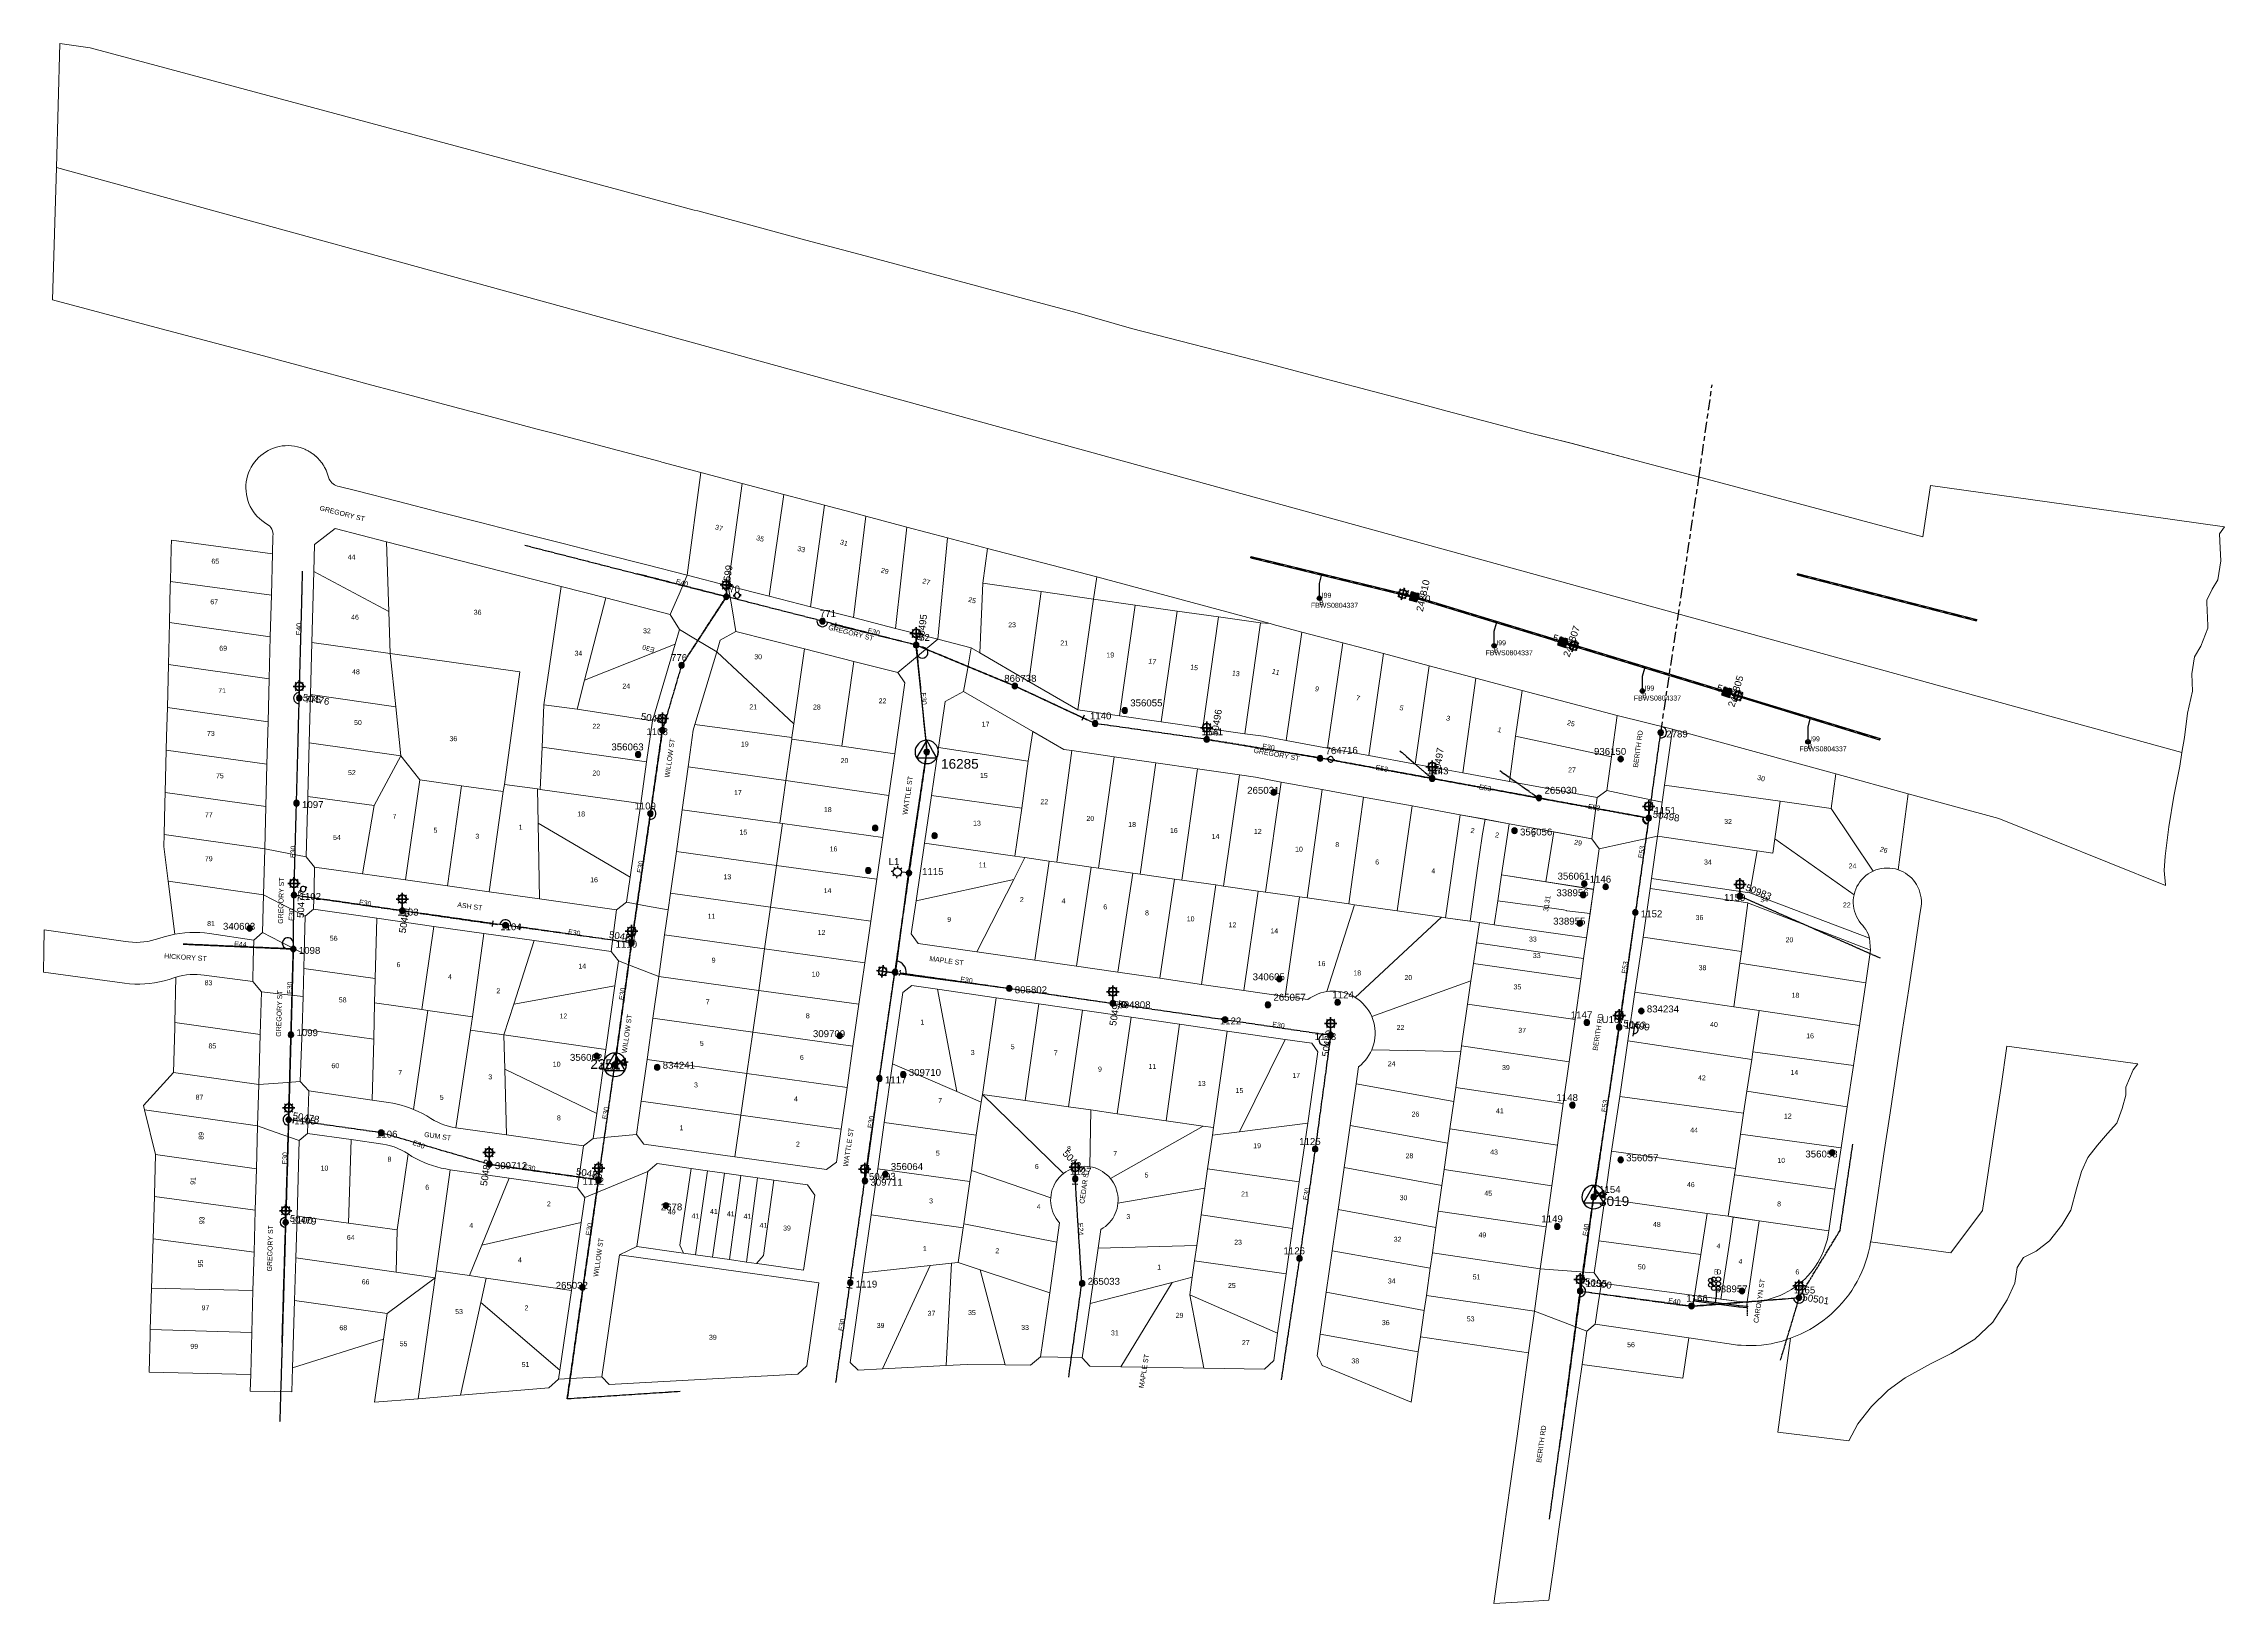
# Model space of a CAD drawing. Header units: metres. Extents: x 310453 to 311242, y 6256134 to 6256698.
import ezdxf
from ezdxf.enums import TextEntityAlignment as Align

# ---------------------------------------------------------------- set-up
doc = ezdxf.new("R2010")
doc.units = ezdxf.units.M
for name, pattern in [('Cable Exist OH', [1, 1, 0]), ('Cable Exist UG', [8.2, 4, -1.2, 1.8, -1.2]), ('DASHED', [0.75, 0.5, -0.25])]:
    doc.linetypes.add(name, pattern=pattern)
doc.layers.get('0').update_dxf_attribs({"color": 6})
for name, color, linetype, lineweight in [('Cadastre Land Parcels_SP_EXT', 9, 'Continuous', 5), ('Cadastre Road Names_SP_HV_LV_SL_EXT', 9, 'Continuous', 5), ('Cadastre Roads_SP_EXT', 9, 'Continuous', 5)]:
    doc.layers.add(name, color=color, linetype=linetype, lineweight=lineweight)
for name, color, linetype in [('Duct_SP_EXT', 7, 'Continuous'), ('Equip_LV_EXT', 7, 'Continuous'), ('Equip_SP_HV_EXT', 7, 'Continuous'), ('Equip_SP_LV_EXT', 7, 'Continuous'), ('Equip_SP_SL_EXT', 7, 'Continuous'), ('Equip_SP_SL_NEW', 2, 'Continuous'), ('Mains_HV_EXT', 7, 'Continuous'), ('Mains_LV_EXT', 7, 'Continuous'), ('Mains_LV_NEW', 2, 'Continuous'), ('Mains_LV_NEW_Hardwired', 2, 'Continuous'), ('Mains_SL_EXT', 7, 'Continuous'), ('OH_Details_SP_MISC', 7, 'Continuous'), ('Sub_SP_TR_HV_LV_EXT', 7, 'Continuous'), ('SupportsOH_SP_TR_HV_LV_SL_EXT', 7, 'Continuous'), ('SupportsUG_SP_LV_SL_EXT', 7, 'Continuous')]:
    doc.layers.add(name, color=color, linetype=linetype)
doc.layers.add('UNKNOWN_FEATURES', color=1, linetype='DASHED', plot=False)
doc.styles.add('COLUMN_LABEL', font='arial.ttf')
doc.styles.add('iecARIAL', font='arial.ttf', dxfattribs={"height": 2})
doc.styles.add('POLE_LABEL', font='arial.ttf')
doc.styles.add('SL_LABEL', font='arial.ttf')
doc.styles.get("Standard").update_dxf_attribs({"font": 'arial.ttf'})

# ---------------------------------------------------------------- blocks, each defined once
blk = doc.blocks.new('SUB_POLE_EXT')
blk.add_wipeout([(0, 4.22), (0.42, 4.2), (0.83, 4.14), (1.21, 4.05), (1.62, 3.9), (1.99, 3.72), (2.35, 3.51), (2.68, 3.26), (2.99, 2.99), (3.28, 2.66), (3.52, 2.34), (3.76, 1.92), (3.9, 1.62), (4.04, 1.23), (4.18, 0.63), (4.22, 0), (4.18, -0.61), (4.06, -1.15), (3.9, -1.62), (3.58, -2.24), (3.22, -2.73), (2.97, -3.01), (2.68, -3.26), (2.36, -3.5), (2, -3.72), (1.64, -3.89), (1.25, -4.03), (0.82, -4.14), (0.42, -4.2), (0, -4.22), (-0.41, -4.2), (-0.8, -4.15), (-1.21, -4.05), (-1.62, -3.9), (-1.99, -3.73), (-2.35, -3.51), (-2.68, -3.26), (-2.96, -3.02), (-3.23, -2.72), (-3.51, -2.35), (-3.71, -2.01), (-3.91, -1.6), (-4.05, -1.21), (-4.16, -0.76), (-4.22, -0.14), (-4.21, 0.39), (-4.14, 0.83), (-4.03, 1.27), (-3.9, 1.63), (-3.71, 2.02), (-3.5, 2.37), (-3.28, 2.67), (-2.99, 2.99), (-2.68, 3.27), (-2.33, 3.52), (-1.98, 3.73), (-1.63, 3.9), (-1.2, 4.05), (-0.78, 4.15), (-0.4, 4.21)])
blk.add_line((2.16, 0.48), (2.16, 0.48, 0))
blk.add_lwpolyline([(-4.22, 0, 1), (4.22, 0, 1)], format="xyb", close=True)
blk.add_lwpolyline([(2.14, 0.52), (0, 4.22), (-3.66, -2.11), (3.66, -2.11)], close=True)
for tag, height, flags, p in [('STREET_CODE', 0.2, 9, (1.5, 0)), ('ASSET_NUM', 3.5, 8, (2, 2)), ('CONSTRUCTED_VOLTAGE', 0.2, 9, (1.5, -0.2)), ('OPERATING_VOLTAGE', 0.2, 9, (1.5, -0.6)), ('OPERATED_BY', 0.2, 9, (1.5, -0.8)), ('ORIENTATION', 0.2, 9, (1.5, -1.2)), ('OWNED_BY', 0.2, 9, (1.5, -1.4)), ('SECONDARY_VOLTAGE', 0.2, 9, (1.5, -1.6)), ('STATE', 0.2, 9, (1.5, -1.8)), ('SUBSTATION_TYPE', 0.2, 9, (1.5, -2)), ('STREETNAME', 0.2, 9, (1.5, -2.8)), ('SUBURB', 0.2, 9, (1.5, -3)), ('Z', 0.2, 1, (1.5, -3.4)), ('NO_PHASES', 0.2, 9, (1.5, -0.4)), ('MAINTAINED_BY', 0.2, 9, (1.5, -1)), ('USAGE', 0.2, 9, (1.5, -2.2)), ('LEGEND', 0.2, 9, (1.5, -2.4)), ('LOCATION', 0.2, 9, (1.5, -2.6)), ('NOTES', 0.2, 9, (1.5, -3.2))]:
    blk.add_attdef(tag, text='', height=height, dxfattribs=dict(flags=flags)).set_placement(p, align=Align.MIDDLE_LEFT)
blk = doc.blocks.new('COLUMN_EXT')
blk.add_hatch(color=256).paths.add_polyline_path([(-1.49, 1.48), (-1.49, -1.49), (1.48, -1.49), (1.48, 1.48)])
blk.add_lwpolyline([(-1.49, -1.49), (1.48, -1.49), (1.48, 1.48), (-1.49, 1.48)], close=True)
for tag, height, style, flags, p in [('STRUCTURE_PLANT_NUMBER', 0.2, 'POLE_LABEL', 9, (1.81, 0.03)), ('ASSET_NUM', 2.5, 'COLUMN_LABEL', 8, (2, 2)), ('STREET_CODE', 0.2, 'COLUMN_LABEL', 9, (1.81, -0.2))]:
    blk.add_attdef(tag, text='', height=height, dxfattribs=dict(style=style, flags=flags)).set_placement(p, align=Align.MIDDLE_LEFT)
at = {"flags": 1}
blk.add_attdef('Z', (1.81, -2.35), '', height=0.2, dxfattribs=at)
at = {"flags": 9}
for tag, p in [('COLUMN_TYPE', (1.81, -0.4)), ('OWNED_BY', (1.81, -0.6)), ('STATE', (1.81, -0.8)), ('USAGE', (1.81, -1)), ('STREETNAME', (1.81, -1.6)), ('SUBURB', (1.81, -1.8)), ('LEGEND', (1.81, -1.2)), ('LOCATION', (1.81, -1.4)), ('NOTES', (1.81, -2))]:
    blk.add_attdef(tag, text='', height=0.2, dxfattribs=at).set_placement(p, align=Align.MIDDLE_LEFT)
blk = doc.blocks.new('DUCT_EXT')
blk.add_circle((0, 0.8), 0.8)
at = {"flags": 1}
blk.add_attdef('Z', (0, 0), '', height=0.2, dxfattribs=at)
at = {"flags": 9}
for tag, p in [('DUCT_CODE', (0, 0)), ('XSECT_TYPE', (0, -0.2)), ('STATE', (0, -0.6)), ('FB_REFERENCE', (0, -0.4)), ('NOTES', (0, -0.8))]:
    blk.add_attdef(tag, text='', height=0.2, dxfattribs=at).set_placement(p, align=Align.MIDDLE_LEFT)
blk = doc.blocks.new('LV_OH_LINKS_OPEN_EXT')
for p, q in [((-0.17, 4.97), (-0.17, 5.46)), ((-0.17, 3), (-0.17, 2.5)), ((0.17, 4.97), (0.17, 5.46)), ((0.17, 3), (0.17, 2.5))]:
    blk.add_line(p, q)
blk.add_lwpolyline([(0, 2.99, 1), (0, 4.98, 1)], format="xyb", close=True)
at = {"flags": 9}
for tag, p in [('ACTUAL_STATUS', (0, 0)), ('CONSTRUCTED_VOLTAGE', (0, -0.2)), ('OPERATING_VOLTAGE', (0, -0.6)), ('ORIENTATION', (0, -0.8)), ('OWNED_BY', (0, -1)), ('STATE', (0, -1.2)), ('SWITCH_TYPE', (0, -1.4)), ('NO_PHASES', (0, -0.4)), ('USAGE', (0, -1.6)), ('LEGEND', (0, -1.8)), ('NOTES', (0, -2))]:
    blk.add_attdef(tag, text='', height=0.2, dxfattribs=at).set_placement(p, align=Align.MIDDLE_LEFT)
at = {"flags": 1}
blk.add_attdef('Z', (0, 0), '', height=0.2, dxfattribs=at)
blk = doc.blocks.new('LV_OH_LINKS_DISTFUSE_EXT')
for p, q in [((0, 0), (0.96, 0)), ((3.84, 0), (4.8, 0))]:
    blk.add_line(p, q)
blk.add_lwpolyline([(3.84, -1.2), (3.84, 1.2), (0.96, -1.2), (0.96, 1.2)], close=True)
at = {"flags": 9}
for tag, p in [('ACTUAL_STATUS', (0, 0)), ('CONSTRUCTED_VOLTAGE', (0, -0.2)), ('OPERATING_VOLTAGE', (0, -0.6)), ('ORIENTATION', (0, -0.8)), ('OWNED_BY', (0, -1)), ('STATE', (0, -1.2)), ('SWITCH_TYPE', (0, -1.4)), ('NO_PHASES', (0, -0.4)), ('USAGE', (0, -1.6)), ('NOTES', (0, -1.8))]:
    blk.add_attdef(tag, text='', height=0.2, dxfattribs=at).set_placement(p, align=Align.MIDDLE_LEFT)
at = {"flags": 1}
blk.add_attdef('Z', (0, 0), '', height=0.2, dxfattribs=at)
blk = doc.blocks.new('SL_LANTERN_EXT')
at = {"lineweight": 40}
for p, q in [((-2.25, 4.22), (2.25, 4.22)), ((-1.46, 5.68), (-1.06, 5.28)), ((-1.46, 2.76), (-1.06, 3.16)), ((0, 1.97), (0, 6.47)), ((0, 0), (0, 2.72)), ((1.46, 5.68), (1.06, 5.28)), ((1.46, 2.76), (1.06, 3.16))]:
    blk.add_line(p, q, dxfattribs=at)
blk.add_circle((0, 4.22), 1.5, dxfattribs=at)
at = {"style": 'iecARIAL', "flags": 8}
blk.add_attdef('ASSET_NUM', (1.5, 1.5), '', height=2.5, dxfattribs=at)
for tag, p, height, flags in [('OPERATING_VOLTAGE', (0.98, -1.65), 0.2, 9), ('ORIENTATION', (0.98, -1.85), 0.2, 9), ('OWNED_BY', (0.98, -2.05), 0.2, 9), ('STATE', (0.98, -2.25), 0.2, 9), ('CONSTRUCTED_VOLTAGE', (0.98, -0.65), 0.2, 9), ('CONTROL_TYPE', (0.98, -0.85), 0.2, 9), ('LANTERN_PURPOSE', (0.98, -1.05), 0.2, 9), ('LANTERN_TYPE', (0.98, -1.25), 0.2, 9), ('NO_PHASES', (0.98, -1.45), 0.2, 9), ('USAGE', (0.98, -2.45), 0.2, 9), ('CEXIST', (0.98, -2.65), 0.2, 9), ('CNEW', (0.98, -2.85), 0.2, 9), ('CNUMBER', (0.98, -3.05), 0.2, 9), ('CREMOVE', (0.98, -3.25), 0.2, 9), ('CREPLACE', (0.98, -3.45), 0.2, 9), ('LKINGHEIGHT', (0.98, -3.65), 0.2, 9), ('LBRACKET', (0.98, -3.85), 0.2, 9), ('LBRACKETVOCAB', (0.98, -4.05), 0.2, 9), ('LCATEGORY', (0.98, -4.25), 0.2, 9), ('LCHARGE1', (0.98, -4.45), 0.2, 9), ('LCHARGE1PERCENT', (0.98, -4.65), 0.2, 9), ('LCHARGE2', (0.98, -4.85), 0.2, 9), ('LCHARGE2PERCENT', (0.98, -5.05), 0.2, 9), ('LCHARGE3', (0.98, -5.25), 0.2, 9), ('LCHARGE3PERCENT', (0.98, -5.45), 0.2, 9), ('LEXIST', (0.98, -5.65), 0.2, 9), ('LLAMP', (0.98, -5.85), 0.2, 9), ('LLAMPVOCAB', (0.98, -6.05), 0.2, 9), ('LMAST', (0.98, -6.25), 0.2, 9), ('LMASTVOCAB', (0.98, -6.45), 0.2, 9), ('LNEW', (0.98, -6.65), 0.2, 9), ('LANTNUMBER', (0.98, -6.85), 0.2, 9), ('LOUTREACH', (0.98, -7.25), 0.2, 9), ('LOUTREACHVOCAB', (0.98, -7.45), 0.2, 9), ('LRATECODE', (0.98, -7.65), 0.2, 9), ('LREMOVE', (0.98, -7.85), 0.2, 9), ('LREPLACE', (0.98, -8.05), 0.2, 9), ('LNUMBER', (2.18, -3.25), 2.5, 8), ('STREETNAME', (0.98, -9.25), 0.2, 9), ('SUBURB', (0.98, -9.45), 0.2, 1), ('LTYPE', (0.98, -8.25), 0.2, 9), ('LTYPEVOCAB', (0.98, -8.45), 0.2, 9), ('LEGEND', (0.98, -8.65), 0.2, 9), ('LOCATION', (0.98, -8.85), 0.2, 9), ('NOTES', (0.98, -9.05), 0.2, 9)]:
    blk.add_attdef(tag, p, '', height=height, dxfattribs=dict(flags=flags))
blk = doc.blocks.new('POLE_EXT')
blk.add_hatch(color=256).paths.add_polyline_path([(-1, 0, 1), (1, 0, 1)])
blk.add_lwpolyline([(-1, 0, 1), (1, 0, 1)], format="xyb", close=True)
for tag, height, flags, p in [('pNumber', 2.5, 8, (-17.84, 2.07)), ('OWNED_BY', 0.2, 9, (1.35, -0.4)), ('SPECIAL_USE', 0.2, 9, (1.35, -0.8)), ('STATE', 0.2, 9, (1.35, -1)), ('cLV', 0.2, 9, (1.35, -1.4)), ('hDepth', 0.2, 9, (1.35, -1.6)), ('hDia', 0.2, 9, (1.35, -1.8)), ('cHV', 0.2, 9, (1.35, -2)), ('cLinedev', 0.2, 9, (1.35, -3.4)), ('pExisting', 0.2, 9, (1.35, -3.8)), ('pFooting', 0.2, 9, (1.35, -4.4)), ('pNew', 0.2, 9, (1.35, -4.6)), ('pRelocate', 0.2, 9, (1.35, -5)), ('pRemove', 0.2, 9, (1.35, -5.2)), ('pReplace', 0.2, 9, (1.35, -5.4)), ('pStay', 0.2, 9, (1.35, -5.6)), ('pType', 0.2, 9, (1.35, -5.8)), ('cspan', 0.2, 9, (1.35, -6)), ('STREETNAME', 0.2, 9, (1.35, -6.2)), ('SUBURB', 0.2, 9, (1.35, -6.4)), ('OPERATED_BY', 0.2, 9, (1.36, -7.01)), ('PARENT', 0.2, 9, (1.35, -0.6)), ('USAGE', 0.2, 9, (1.35, -1.2)), ('LBRACKET', 0.2, 9, (1.35, -2.2)), ('LExisting', 0.2, 9, (1.35, -2.4)), ('LANTNUMBER', 0.2, 9, (1.35, -2.6)), ('LOther', 0.2, 9, (1.35, -2.8)), ('LRemove', 0.2, 9, (1.35, -3)), ('LEGEND', 0.2, 9, (1.35, -3.2)), ('LOCATION', 0.2, 9, (1.35, -3.6)), ('PFNUMBER', 0.2, 9, (1.35, -4)), ('NEWPFNUMBER', 0.2, 9, (1.35, -4.2)), ('NOTES', 0.2, 9, (1.35, -6.6)), ('MAINTAINED_BY', 0.2, 9, (1.36, -6.81))]:
    blk.add_attdef(tag, text='', height=height, dxfattribs=dict(flags=flags)).set_placement(p, align=Align.MIDDLE_LEFT)
at = {"style": 'POLE_LABEL'}
for tag, height, flags, p in [('STRUCTURE_PLANT_NUMBER', 0.2, 9, (1.35, 0.03)), ('ASSET_NUM', 2.5, 8, (2, 2)), ('STREET_CODE', 0.2, 9, (1.35, -0.2))]:
    blk.add_attdef(tag, text='', height=height, dxfattribs=dict(at, flags=flags)).set_placement(p, align=Align.MIDDLE_LEFT)
at = {"flags": 1}
blk.add_attdef('Z', (1.35, -7.33), '', height=0.2, dxfattribs=at)
blk = doc.blocks.new('HV_USL_CLOSED_EXT')
blk.add_line((2.4, 5.5), (-2.4, 5.5))
blk.add_lwpolyline([(1.44, 5.5, 0.414214), (0, 6.94, 0.414214), (-1.44, 5.5)], format="xyb")
for tag, height, flags, p in [('STREET_CODE', 0.2, 9, (1.5, 0)), ('ASSET_NUM', 2.5, 8, (2, 2)), ('ACTUAL_STATUS', 0.2, 9, (1.5, -0.2)), ('CONSTRUCTED_VOLTAGE', 0.2, 9, (1.5, -0.4)), ('OPERATING_VOLTAGE', 0.2, 9, (1.5, -0.8)), ('ORIENTATION', 0.2, 9, (1.5, -1)), ('OWNED_BY', 0.2, 9, (1.5, -1.2)), ('OPERATED_BY', 0.2, 9, (1.5, -1.4)), ('STATE', 0.2, 9, (1.5, -1.8)), ('SWITCH_TYPE', 0.2, 9, (1.5, -2)), ('STREETNAME', 0.2, 9, (1.5, -2.8)), ('SUBURB', 0.2, 9, (1.5, -3)), ('Z', 0.2, 1, (1.5, -3.6)), ('NO_PHASES', 0.2, 9, (1.5, -0.6)), ('MAINTAINED_BY', 0.2, 9, (1.5, -1.6)), ('USAGE', 0.2, 9, (1.5, -2.2)), ('LEGEND', 0.2, 9, (1.5, -2.4)), ('LOCATION', 0.2, 9, (1.5, -2.6)), ('NOTES', 0.2, 9, (1.5, -3.2)), ('LABEL_ALIGNMENT', 0.2, 9, (1.5, -3.4))]:
    blk.add_attdef(tag, text='', height=height, dxfattribs=dict(flags=flags)).set_placement(p, align=Align.MIDDLE_LEFT)
blk = doc.blocks.new('End Shackle_EXT')
blk.add_wipeout([(0, 0.25), (1.81, 0.25), (1.82, -0.25), (0, -0.25)])
blk.add_line((1.81, -1), (1.81, 1))
at = {"flags": 1}
blk.add_attdef('Z', (0, 0), '', height=0.2, dxfattribs=at)
at = {"flags": 9}
for tag, p in [('CONNECTOR_TYPE', (0, 0)), ('CONSTRUCTED_VOLTAGE', (0, -0.2)), ('OPERATING_VOLTAGE', (0, -0.6)), ('ORIENTATION', (0, -0.8)), ('OWNED_BY', (0, -1)), ('STATE', (0, -1.2)), ('NO_PHASES', (0, -0.4)), ('USAGE', (0, -1.4)), ('NOTES', (0, -1.6))]:
    blk.add_attdef(tag, text='', height=0.2, dxfattribs=at).set_placement(p, align=Align.MIDDLE_LEFT)
blk = doc.blocks.new('CABLE_LARGE_EXT')
h = blk.add_hatch(color=256)
edge = h.paths.add_edge_path()
edge.add_arc((0, 0.55), 0.55, 0, 360)
blk.add_circle((0, 0.55), 0.55)
at = {"flags": 1}
blk.add_attdef('Z', (0, 0), '', height=0.2, dxfattribs=at)
at = {"flags": 9}
for tag, p in [('COND_CODE', (0, 0)), ('STATE', (0, -0.4)), ('XSECT_SIZE', (0, -0.6)), ('FB_REFERENCE', (0, -0.2)), ('NOTES', (0, -0.8))]:
    blk.add_attdef(tag, text='', height=0.2, dxfattribs=at).set_placement(p, align=Align.MIDDLE_LEFT)
blk = doc.blocks.new('SL_LANTERN_NEW')
at = {"flags": 9}
for tag, p in [('CEXIST', (0, -2.4)), ('CNEW', (0, -2.6)), ('CNUMBER', (0, -2.8)), ('CREMOVE', (0, -3)), ('CREPLACE', (0, -3.2)), ('USAGE', (0, -2.2)), ('LKINGHEIGHT', (0, -3.4)), ('LBRACKET', (0, -3.6)), ('LBRACKETVOCAB', (0, -3.8)), ('LCATEGORY', (0, -4)), ('LCHARGE1', (0, -4.2)), ('LCHARGE1PERCENT', (0, -4.4)), ('LCHARGE2', (0, -4.6)), ('LCHARGE2PERCENT', (0, -4.8)), ('LCHARGE3', (0, -5)), ('LCHARGE3PERCENT', (0, -5.2)), ('LEXIST', (0, -5.4)), ('LLAMP', (0, -5.6)), ('LLAMPVOCAB', (0, -5.8)), ('LMAST', (0, -6)), ('LMASTVOCAB', (0, -6.2)), ('LNEW', (0, -6.4)), ('LANTNUMBER', (0, -6.6)), ('LOUTREACH', (0, -7)), ('LOUTREACHVOCAB', (0, -7.2)), ('LRATECODE', (0, -7.4)), ('LREMOVE', (0, -7.6)), ('LREPLACE', (0, -7.8)), ('SUBURB', (0, -8.6)), ('STREETNAME', (0, -8.8)), ('LTYPE', (0, -8)), ('LTYPEVOCAB', (0, -8.2)), ('LEGEND', (0, -8.4)), ('LOCATION', (0, -9)), ('NOTES', (0, -9.2)), ('MAINTAINED_BY', (0, -9.86))]:
    blk.add_attdef(tag, text='', height=0.2, dxfattribs=at).set_placement(p, align=Align.MIDDLE_LEFT)
blk.add_attdef('OPERATED_BY', (0, -9.61), '', height=0.2, dxfattribs=at)
blk.add_wipeout([(0, 6.47), (1.46, 5.68), (2.25, 4.22), (1.46, 2.76), (0, 1.86), (-1.46, 2.76), (-2.25, 4.22), (-1.46, 5.68)])
for p, q in [((-2.25, 4.22), (-1.5, 4.22)), ((-1.46, 5.68), (-1.06, 5.28)), ((-1.46, 2.76), (-1.06, 3.16)), ((0, 5.72), (0, 6.47)), ((0, 0), (0, 2.72)), ((0, 0), (0, 0)), ((1.46, 5.68), (1.06, 5.28)), ((1.46, 2.76), (1.06, 3.16)), ((1.5, 4.22), (2.25, 4.22))]:
    blk.add_line(p, q)
blk.add_circle((0, 4.22), 1.5)
at = {"flags": 1}
blk.add_attdef('Z', (0, 0), '', height=0.2, dxfattribs=at)
at = {"style": 'SL_LABEL'}
for tag, height, flags, p in [('ASSET_NUM', 2.5, 8, (2, 2)), ('STREET_CODE', 0.2, 9, (0, -0.2))]:
    blk.add_attdef(tag, text='', height=height, dxfattribs=dict(at, flags=flags)).set_placement(p, align=Align.MIDDLE_LEFT)
for tag, height, flags, p in [('CONSTRUCTED_VOLTAGE', 0.2, 9, (0, -0.4)), ('CONTROL_TYPE', 0.2, 9, (0, -0.6)), ('OPERATING_VOLTAGE', 0.2, 9, (0, -1.4)), ('ORIENTATION', 0.2, 9, (0, -1.6)), ('OWNED_BY', 0.2, 9, (0, -1.8)), ('STATE', 0.2, 9, (0, -2)), ('LANTERN_PURPOSE', 0.2, 9, (0, -0.8)), ('LANTERN_TYPE', 0.2, 9, (0, -1)), ('NO_PHASES', 0.2, 9, (0, -1.2)), ('LNUMBER', 2.5, 8, (1.2, -2.8))]:
    blk.add_attdef(tag, text='', height=height, dxfattribs=dict(flags=flags)).set_placement(p, align=Align.MIDDLE_LEFT)
blk = doc.blocks.new('End Shackle_NEW')
blk.add_line((1, 1.81), (-1, 1.81))
at = {"flags": 1}
blk.add_attdef('Z', (0, 0), '', height=0.2, dxfattribs=at)
at = {"flags": 9}
for tag, p in [('CONNECTOR_TYPE', (0, 0)), ('CONSTRUCTED_VOLTAGE', (0, -0.2)), ('OPERATING_VOLTAGE', (0, -0.6)), ('ORIENTATION', (0, -0.8)), ('OWNED_BY', (0, -1)), ('STATE', (0, -1.2)), ('OPERATED_BY', (0, -2.01)), ('NO_PHASES', (0, -0.4)), ('USAGE', (0, -1.4)), ('NOTES', (0, -1.6)), ('MAINTAINED_BY', (0, -1.81))]:
    blk.add_attdef(tag, text='', height=0.2, dxfattribs=at).set_placement(p, align=Align.MIDDLE_LEFT)
blk.add_wipeout([(-0.25, 0), (-0.25, 1.81), (0.25, 1.82), (0.25, 0)])
blk = doc.blocks.new('BOND POINT')
blk.add_hatch(color=256).paths.add_polyline_path([(-1, 0, 1), (1, 0, 1)])
blk.add_lwpolyline([(-1, 0, 1), (1, 0, 1)], format="xyb", close=True)

msp = doc.modelspace()

# ---------------------------------------------------------------- linework, layer by layer
at = {"layer": 'Cadastre Land Parcels_SP_EXT', "linetype": 'Continuous'}
for points in [[(310705.82, 6256538.73), (310690.87, 6256542.63), (310685.89, 6256505.52), (310700.7, 6256501.74), (310705.82, 6256538.73)], [(310720.79, 6256534.75), (310705.82, 6256538.73), (310700.7, 6256501.74), (310715.54, 6256497.95), (310720.79, 6256534.75)], [(310735.48, 6256530.84), (310720.79, 6256534.75), (310715.54, 6256497.95), (310730.5, 6256494.14), (310735.48, 6256530.84)], [(310750.53, 6256526.84), (310743.87, 6256528.67), (310739.63, 6256529.77), (310735.48, 6256530.84), (310730.5, 6256494.14), (310746, 6256490.18), (310750.53, 6256526.84)], [(310765.32, 6256522.91), (310750.53, 6256526.84), (310746, 6256490.18), (310761.2, 6256486.3), (310765.32, 6256522.91)], [(310535.93, 6256513.27), (310499.48, 6256518.21), (310499.34, 6256515.32), (310499.1, 6256503.3), (310535.54, 6256498.3), (310535.93, 6256513.27)], [(310577.16, 6256517.59), (310558.63, 6256522.37), (310551.11, 6256516.66), (310550.85, 6256506.85), (310578.01, 6256492.44), (310577.16, 6256517.59)], [(310780.06, 6256518.99), (310765.32, 6256522.91), (310761.2, 6256486.3), (310776.52, 6256482.39), (310780.06, 6256518.99)], [(310788.59, 6256479.31), (310791.75, 6256477.46), (310792.74, 6256502.6), (310794.46, 6256515.17), (310780.06, 6256518.99), (310776.52, 6256482.39), (310788.59, 6256479.31)], [(310640.28, 6256501.43), (310577.16, 6256517.59), (310578.01, 6256492.44), (310578.53, 6256477.27), (310625.4, 6256470.6), (310619.79, 6256429.88), (310631.74, 6256428.26), (310632.73, 6256428.07), (310633.4, 6256443.4), (310634.09, 6256458.65), (310640.28, 6256501.43)], [(310833.95, 6256504.95), (310794.46, 6256515.17), (310792.74, 6256502.6), (310813.85, 6256499.62), (310832.8, 6256496.88), (310833.95, 6256504.95)], [(310535.54, 6256498.3), (310499.1, 6256503.3), (310498.98, 6256501.8), (310498.71, 6256488.44), (310535.14, 6256483.23), (310535.54, 6256498.3)], [(310578.01, 6256492.44), (310550.85, 6256506.85), (310550.17, 6256481.23), (310578.53, 6256477.27), (310578.01, 6256492.44)], [(310813.85, 6256499.62), (310792.74, 6256502.6), (310791.75, 6256477.46), (310809.44, 6256467.13), (310813.85, 6256499.62)], [(310833.95, 6256504.95), (310832.8, 6256496.88), (310847.84, 6256494.73), (310863.04, 6256492.58), (310878.01, 6256490.44), (310893.12, 6256488.28), (310896.69, 6256488.04), (310833.95, 6256504.95)], [(310648.82, 6256467.58), (310656.51, 6256497.31), (310640.28, 6256501.43), (310634.09, 6256458.65), (310646.11, 6256457.08), (310648.82, 6256467.58)], [(310679.78, 6256491.35), (310656.51, 6256497.31), (310648.82, 6256467.58), (310681.5, 6256480.56), (310683.06, 6256485.88), (310679.78, 6256491.35)], [(310832.8, 6256496.88), (310813.85, 6256499.62), (310809.44, 6256467.13), (310827.07, 6256456.83), (310832.8, 6256496.88)], [(310847.84, 6256494.73), (310832.8, 6256496.88), (310827.07, 6256456.83), (310842.17, 6256454.68), (310847.84, 6256494.73)], [(310863.04, 6256492.58), (310847.84, 6256494.73), (310842.17, 6256454.68), (310857.28, 6256452.53), (310863.04, 6256492.58)], [(310535.14, 6256483.23), (310498.71, 6256488.44), (310498.34, 6256473.19), (310534.75, 6256468.05), (310535.14, 6256483.23)], [(310878.01, 6256490.44), (310863.04, 6256492.58), (310857.28, 6256452.53), (310872.29, 6256450.39), (310878.01, 6256490.44)], [(310893.12, 6256488.28), (310878.01, 6256490.44), (310872.29, 6256450.39), (310887.55, 6256448.22), (310893.12, 6256488.28)], [(310896.69, 6256488.04), (310893.12, 6256488.28), (310887.55, 6256448.22), (310894.24, 6256447.27), (310902.39, 6256445.78), (310908.16, 6256484.99), (310897.72, 6256487.76), (310896.69, 6256488.04)], [(310578.53, 6256477.27), (310550.17, 6256481.23), (310549.68, 6256462.41), (310580.54, 6256457.91), (310578.53, 6256477.27)], [(310673.38, 6256452.92), (310681.5, 6256480.56), (310648.82, 6256467.58), (310646.11, 6256457.08), (310673.38, 6256452.92)], [(310728.34, 6256478.87), (310703.47, 6256485.19), (310697.86, 6256482.03), (310696.59, 6256477.81), (310724.5, 6256451.84), (310728.34, 6256478.87)], [(310746.14, 6256474.35), (310728.34, 6256478.87), (310724.5, 6256451.84), (310723.73, 6256446.8), (310723.7, 6256446.22), (310741.84, 6256443.67), (310746.14, 6256474.35)], [(310922.87, 6256481.09), (310908.16, 6256484.99), (310902.39, 6256445.78), (310917.34, 6256443.04), (310922.87, 6256481.09)], [(310937.59, 6256477.18), (310922.87, 6256481.09), (310917.34, 6256443.04), (310932.29, 6256440.3), (310937.59, 6256477.18)], [(310534.75, 6256468.05), (310498.34, 6256473.19), (310497.94, 6256457.71), (310534.35, 6256452.56), (310534.75, 6256468.05)], [(310619.79, 6256429.88), (310625.4, 6256470.6), (310578.53, 6256477.27), (310580.54, 6256457.91), (310582.37, 6256440.22), (310589.17, 6256431.57), (310604.32, 6256429.42), (310619.4, 6256427.28), (310619.79, 6256429.88)], [(310724.5, 6256451.84), (310696.59, 6256477.81), (310688.7, 6256451.57), (310723.73, 6256446.8), (310724.5, 6256451.84)], [(310954.17, 6256472.78), (310937.59, 6256477.18), (310932.29, 6256440.3), (310949.09, 6256437.22), (310954.17, 6256472.78)], [(310970.98, 6256468.32), (310954.17, 6256472.78), (310949.09, 6256437.22), (310966.31, 6256434.06), (310970.98, 6256468.32)], [(310987.71, 6256463.88), (310970.98, 6256468.32), (310966.31, 6256434.06), (310983.14, 6256430.98), (310985.41, 6256447.37), (310987.71, 6256463.88)], [(311022.12, 6256454.75), (310987.71, 6256463.88), (310985.41, 6256447.37), (311020.07, 6256439.84), (311022.12, 6256454.75)], [(310534.35, 6256452.56), (310497.94, 6256457.71), (310497.59, 6256447.2), (310497.54, 6256442.31), (310533.96, 6256437.26), (310534.35, 6256452.56)], [(310580.54, 6256457.91), (310549.68, 6256462.41), (310549.22, 6256444.93), (310582.37, 6256440.22), (310580.54, 6256457.91)], [(310646.11, 6256457.08), (310634.09, 6256458.65), (310633.4, 6256443.4), (310671.23, 6256438.01), (310673.38, 6256452.92), (310646.11, 6256457.08)], [(310723.7, 6256446.22), (310723.73, 6256446.8), (310688.7, 6256451.57), (310688.05, 6256449.44), (310686.23, 6256436.2), (310721.55, 6256431.25), (310723.7, 6256446.22)], [(310824.94, 6256442.12), (310822.05, 6256442.55), (310810.86, 6256449.01), (310809.21, 6256438.34), (310806.82, 6256421.32), (310804.29, 6256403.96), (310807.95, 6256403.44), (310816.79, 6256402.14), (310819.48, 6256401.79), (310824.94, 6256442.12)], [(311020.07, 6256439.84), (310985.41, 6256447.37), (310983.14, 6256430.98), (311014.86, 6256425.18), (311018.41, 6256427.73), (311020.07, 6256439.84)], [(311101.12, 6256433.71), (311042.07, 6256449.86), (311039.28, 6256429.62), (311081.07, 6256423.77), (311099.49, 6256421.18), (311101.12, 6256433.71)], [(310533.96, 6256437.26), (310497.54, 6256442.31), (310497.15, 6256426.95), (310533.57, 6256421.93), (310533.96, 6256437.26)], [(310582.37, 6256440.22), (310549.22, 6256444.93), (310548.7, 6256425.56), (310572.76, 6256422.31), (310582.37, 6256440.22)], [(310589.17, 6256431.57), (310582.37, 6256440.22), (310572.76, 6256422.31), (310568.51, 6256397.55), (310584.07, 6256395.35), (310589.17, 6256431.57)], [(310671.23, 6256438.01), (310633.4, 6256443.4), (310632.73, 6256428.07), (310669.07, 6256422.93), (310671.23, 6256438.01)], [(310760.96, 6256440.98), (310741.84, 6256443.67), (310723.7, 6256446.22), (310721.55, 6256431.25), (310758.79, 6256425.83), (310760.96, 6256440.98)], [(310840.23, 6256439.88), (310824.94, 6256442.12), (310819.48, 6256401.79), (310831.93, 6256399.98), (310834.62, 6256399.62), (310840.23, 6256439.88)], [(310855.31, 6256437.71), (310840.23, 6256439.88), (310834.62, 6256399.62), (310846.96, 6256397.82), (310849.68, 6256397.47), (310855.31, 6256437.71)], [(310604.32, 6256429.42), (310589.17, 6256431.57), (310584.07, 6256395.35), (310599.18, 6256393.21), (310604.32, 6256429.42)], [(310721.55, 6256431.25), (310686.23, 6256436.2), (310684.1, 6256420.72), (310719.36, 6256415.88), (310721.55, 6256431.25)], [(310758.79, 6256425.83), (310721.55, 6256431.25), (310719.36, 6256415.88), (310720.33, 6256415.72), (310756.6, 6256410.68), (310758.79, 6256425.83)], [(310870.35, 6256435.52), (310855.31, 6256437.71), (310849.68, 6256397.47), (310862.13, 6256395.65), (310864.77, 6256395.31), (310870.35, 6256435.52)], [(310885.63, 6256433.3), (310870.35, 6256435.52), (310864.77, 6256395.31), (310877.03, 6256393.53), (310879.81, 6256393.15), (310885.63, 6256433.3)], [(310900.67, 6256430.75), (310891.32, 6256432.48), (310885.63, 6256433.3), (310879.81, 6256393.15), (310892.34, 6256391.34), (310894.99, 6256390.98), (310900.67, 6256430.75)], [(311127.37, 6256426.53), (311101.12, 6256433.71), (311099.49, 6256421.18), (311114.68, 6256398.55), (311115.63, 6256398.94), (311116.61, 6256399.24), (311117.62, 6256399.46), (311118.64, 6256399.6), (311119.67, 6256399.65), (311120.7, 6256399.62), (311121.72, 6256399.5), (311122.73, 6256399.3), (311123.72, 6256399.01), (311127.37, 6256426.53)], [(310533.57, 6256421.93), (310497.15, 6256426.95), (310497.06, 6256422.93), (310496.76, 6256411.78), (310533.18, 6256406.57), (310533.57, 6256421.93)], [(310572.76, 6256422.31), (310548.7, 6256425.56), (310548.13, 6256403.66), (310551.16, 6256400.01), (310568.51, 6256397.55), (310572.76, 6256422.31)], [(310619.4, 6256427.28), (310604.32, 6256429.42), (310599.18, 6256393.21), (310614.34, 6256391.06), (310619.4, 6256427.28)], [(310631.98, 6256415.91), (310631.74, 6256428.26), (310619.79, 6256429.88), (310619.4, 6256427.28), (310614.34, 6256391.06), (310632.52, 6256388.49), (310631.98, 6256415.91)], [(310669.07, 6256422.93), (310632.73, 6256428.07), (310631.74, 6256428.26), (310631.98, 6256415.91), (310665.23, 6256396.3), (310669.07, 6256422.93)], [(310806.82, 6256421.32), (310774.24, 6256425.93), (310771.7, 6256408.63), (310804.29, 6256403.96), (310806.82, 6256421.32)], [(310915.45, 6256428.06), (310900.67, 6256430.75), (310894.99, 6256390.98), (310907.29, 6256389.2), (310909.98, 6256388.83), (310915.45, 6256428.06)], [(310930.43, 6256425.31), (310915.45, 6256428.06), (310909.98, 6256388.83), (310925.05, 6256386.68), (310930.43, 6256425.31)], [(310948.01, 6256422.09), (310930.43, 6256425.31), (310925.05, 6256386.68), (310927.09, 6256386.39), (310942.63, 6256384.16), (310948.01, 6256422.09)], [(311081.07, 6256423.77), (311039.28, 6256429.62), (311038.4, 6256423.44), (311036.64, 6256411.12), (311072.77, 6256405.89), (311078.37, 6256405.08), (311079.12, 6256410.23), (311081.07, 6256423.77)], [(311099.49, 6256421.18), (311081.07, 6256423.77), (311079.12, 6256410.23), (311107.76, 6256390), (311108.03, 6256391.01), (311108.38, 6256391.98), (311108.81, 6256392.92), (311109.31, 6256393.83), (311109.89, 6256394.68), (311110.55, 6256395.49), (311111.26, 6256396.23), (311112.04, 6256396.92), (311112.87, 6256397.53), (311113.75, 6256398.08), (311114.68, 6256398.55), (311099.49, 6256421.18)], [(310663.96, 6256387.25), (310665.23, 6256396.3), (310631.98, 6256415.91), (310632.52, 6256388.49), (310660.35, 6256384.55), (310663.96, 6256387.25)], [(310720.33, 6256415.72), (310719.36, 6256415.88), (310684.1, 6256420.72), (310681.97, 6256405.59), (310718.18, 6256400.62), (310720.33, 6256415.72)], [(310756.6, 6256410.68), (310720.33, 6256415.72), (310718.18, 6256400.62), (310754.45, 6256395.62), (310756.6, 6256410.68)], [(310965.34, 6256418.91), (310948.01, 6256422.09), (310942.63, 6256384.16), (310958.64, 6256381.87), (310960.05, 6256381.67), (310965.34, 6256418.91)], [(310971.66, 6256399.58), (310973.35, 6256411.22), (310973.27, 6256411.23), (310974.36, 6256417.27), (310965.34, 6256418.91), (310960.05, 6256381.67), (310968.98, 6256380.39), (310971.66, 6256399.58)], [(310978.96, 6256387.82), (310980.33, 6256397.14), (310983.05, 6256415.68), (310974.36, 6256417.27), (310973.27, 6256411.23), (310973.35, 6256411.22), (310971.66, 6256399.58), (310968.98, 6256380.39), (310972.31, 6256379.91), (310977.68, 6256379.14), (310978.96, 6256387.82)], [(310999.16, 6256412.73), (310983.05, 6256415.68), (310980.33, 6256397.14), (310996.27, 6256394.65), (310999.16, 6256412.73)], [(310533.18, 6256406.57), (310496.76, 6256411.78), (310496.63, 6256407.47), (310498.24, 6256394.87), (310532.72, 6256389.92), (310533.18, 6256406.57)], [(310804.29, 6256403.96), (310771.7, 6256408.63), (310768.65, 6256387.8), (310803.94, 6256395.55), (310807.95, 6256403.44), (310804.29, 6256403.96)], [(311015.65, 6256406.6), (311012.91, 6256410.21), (310999.16, 6256412.73), (310996.27, 6256394.65), (311013.56, 6256391.94), (311015.65, 6256406.6)], [(311072.77, 6256405.89), (311036.64, 6256411.12), (311034.48, 6256395.92), (311070.13, 6256390.73), (311072.77, 6256405.89)], [(311107.76, 6256390), (311079.12, 6256410.23), (311078.37, 6256405.08), (311072.77, 6256405.89), (311070.13, 6256390.73), (311113.31, 6256374.24), (311113.11, 6256375.08), (311112.81, 6256375.9), (311112.43, 6256376.69), (311111.98, 6256377.44), (311111.47, 6256378.15), (311110.9, 6256378.81), (311110.23, 6256379.57), (311109.63, 6256380.38), (311109.09, 6256381.23), (311108.63, 6256382.13), (311108.24, 6256383.06), (311107.92, 6256384.02), (311107.69, 6256385), (311107.54, 6256385.99), (311107.47, 6256387), (311107.49, 6256388.01), (311107.58, 6256389.01), (311107.76, 6256390)], [(310718.18, 6256400.62), (310681.97, 6256405.59), (310679.86, 6256390.57), (310716.02, 6256385.52), (310718.18, 6256400.62)], [(310754.45, 6256395.62), (310718.18, 6256400.62), (310716.02, 6256385.52), (310752.29, 6256380.47), (310754.45, 6256395.62)], [(310816.79, 6256402.14), (310807.95, 6256403.44), (310803.94, 6256395.55), (310790.62, 6256369.29), (310811.56, 6256366.28), (310816.79, 6256402.14)], [(310819.48, 6256401.79), (310816.79, 6256402.14), (310811.56, 6256366.28), (310826.61, 6256364.11), (310831.93, 6256399.98), (310819.48, 6256401.79)], [(310834.62, 6256399.62), (310831.93, 6256399.98), (310826.61, 6256364.11), (310841.63, 6256361.95), (310846.96, 6256397.82), (310834.62, 6256399.62)], [(310532.72, 6256389.92), (310498.24, 6256394.87), (310500.65, 6256375.72), (310502.43, 6256376.01), (310504.22, 6256376.22), (310506.02, 6256376.35), (310507.82, 6256376.39), (310509.63, 6256376.35), (310511.43, 6256376.23), (310513.22, 6256376.03), (310529.21, 6256373.6), (310532.4, 6256376.34), (310532.72, 6256389.92)], [(310803.94, 6256395.55), (310768.65, 6256387.8), (310766.89, 6256375.8), (310769.44, 6256372.34), (310790.62, 6256369.29), (310803.94, 6256395.55)], [(310849.68, 6256397.47), (310846.96, 6256397.82), (310841.63, 6256361.95), (310856.72, 6256359.77), (310862.13, 6256395.65), (310849.68, 6256397.47)], [(310877.03, 6256393.53), (310864.77, 6256395.31), (310862.13, 6256395.65), (310856.72, 6256359.77), (310871.87, 6256357.59), (310877.03, 6256393.53)], [(310879.81, 6256393.15), (310877.03, 6256393.53), (310871.87, 6256357.59), (310887.08, 6256355.4), (310892.34, 6256391.34), (310879.81, 6256393.15)], [(310978.95, 6256387.82), (310986.99, 6256386.7), (310990.07, 6256386.27), (310990.07, 6256386.3), (311002.73, 6256384.52), (311002.72, 6256384.48), (311003.83, 6256384.32), (311003.81, 6256384.21), (311004.97, 6256384.04), (311012.3, 6256383.15), (311013.56, 6256391.95), (310980.33, 6256397.14), (310978.95, 6256387.82)], [(311069.32, 6256387.03), (311034.03, 6256392.26), (311031.46, 6256374.61), (311067.07, 6256369.48), (311069.32, 6256387.03)], [(311070.13, 6256390.73), (311034.48, 6256395.92), (311034.03, 6256392.26), (311069.32, 6256387.03), (311069.64, 6256386.95), (311113.71, 6256369.97), (311113.31, 6256374.24), (311070.13, 6256390.73)], [(310573.67, 6256381.48), (310550.83, 6256384.72), (310547.81, 6256382.19), (310547.44, 6256368.63), (310547.3, 6256363.33), (310573.11, 6256359.67), (310573.67, 6256381.48)], [(310716.02, 6256385.52), (310679.86, 6256390.57), (310679.01, 6256384.56), (310677.73, 6256375.46), (310713.88, 6256370.43), (310716.02, 6256385.52)], [(310752.29, 6256380.47), (310716.02, 6256385.52), (310713.88, 6256370.43), (310750.14, 6256365.4), (310752.29, 6256380.47)], [(310894.99, 6256390.98), (310892.34, 6256391.34), (310887.08, 6256355.4), (310902.08, 6256353.24), (310907.29, 6256389.2), (310894.99, 6256390.98)], [(310909.98, 6256388.83), (310907.29, 6256389.2), (310902.08, 6256353.24), (310910.24, 6256352.06), (310911.12, 6256352.68), (310912.05, 6256353.23), (310913, 6256353.72), (310914, 6256354.14), (310915.01, 6256354.49), (310916.05, 6256354.76), (310917.11, 6256354.96), (310927.09, 6256386.39), (310925.05, 6256386.68), (310909.98, 6256388.83)], [(310942.63, 6256384.16), (310927.09, 6256386.39), (310917.11, 6256354.96), (310918.18, 6256355.09), (310919.25, 6256355.14), (310920.33, 6256355.11), (310921.4, 6256355.01), (310922.46, 6256354.83), (310923.5, 6256354.58), (310924.53, 6256354.26), (310925.53, 6256353.86), (310926.5, 6256353.4), (310927.43, 6256352.86), (310958.64, 6256381.87), (310942.63, 6256384.16)], [(310977.68, 6256379.14), (311011.04, 6256374.36), (311012.3, 6256383.15), (311004.97, 6256384.04), (311003.81, 6256384.21), (311003.83, 6256384.32), (311002.72, 6256384.48), (311002.73, 6256384.52), (310990.07, 6256386.3), (310990.07, 6256386.27), (310986.99, 6256386.7), (310978.95, 6256387.82), (310977.68, 6256379.14)], [(311113.71, 6256369.97), (311069.64, 6256386.95), (311069.32, 6256387.03), (311067.07, 6256369.48), (311066.41, 6256365.22), (311111.98, 6256358.18), (311113.71, 6256369.97)], [(310594.29, 6256378.54), (310573.67, 6256381.48), (310573.11, 6256359.67), (310572.89, 6256350.94), (310590.01, 6256348.49), (310594.29, 6256378.54)], [(310612.37, 6256375.97), (310594.29, 6256378.54), (310590.01, 6256348.49), (310592.09, 6256348.19), (310608.22, 6256345.89), (310612.37, 6256375.97)], [(310623.16, 6256350.47), (310630.52, 6256373.39), (310612.37, 6256375.97), (310608.22, 6256345.89), (310607.6, 6256341.08), (310619.59, 6256339.36), (310623.16, 6256350.47)], [(310960.05, 6256381.67), (310958.64, 6256381.87), (310927.43, 6256352.86), (310928.39, 6256352.22), (310929.29, 6256351.5), (310930.15, 6256350.72), (310930.93, 6256349.87), (310931.65, 6256348.97), (310932.3, 6256348.02), (310932.88, 6256347.02), (310933.38, 6256345.98), (310969.19, 6256358.84), (310970.19, 6256365.15), (310971.27, 6256372.66), (310972.31, 6256379.91), (310960.05, 6256381.67)], [(311009.99, 6256366.95), (311011.04, 6256374.36), (310977.68, 6256379.14), (310972.31, 6256379.91), (310971.27, 6256372.66), (310986.88, 6256370.27), (311002.56, 6256368.03), (311009.99, 6256366.95)], [(310659.7, 6256357.08), (310661, 6256366.08), (310658.38, 6256369.43), (310630.52, 6256373.39), (310623.16, 6256350.47), (310659.7, 6256357.08)], [(310713.88, 6256370.43), (310677.73, 6256375.46), (310675.61, 6256360.42), (310711.74, 6256355.4), (310713.88, 6256370.43)], [(310750.14, 6256365.4), (310713.88, 6256370.43), (310711.74, 6256355.4), (310747.99, 6256350.37), (310750.14, 6256365.4)], [(311009.99, 6256366.95), (311002.56, 6256368.03), (310986.88, 6256370.27), (310971.27, 6256372.66), (310970.19, 6256365.15), (311008.94, 6256359.53), (311009.99, 6256366.95)], [(311066.41, 6256365.22), (311067.07, 6256369.48), (311031.46, 6256374.61), (311028.56, 6256354.78), (311064.28, 6256349.47), (311066.41, 6256365.22)], [(310528.82, 6256358.61), (310511.31, 6256360.85), (310510.03, 6256361.03), (310508.74, 6256361.13), (310507.44, 6256361.16), (310506.15, 6256361.11), (310504.86, 6256361), (310503.58, 6256360.81), (310502.31, 6256360.55), (310501.06, 6256360.21), (310500.71, 6256343.8), (310531.5, 6256339.41), (310531.93, 6256354.86), (310528.82, 6256358.61)], [(310572.89, 6256350.94), (310573.11, 6256359.67), (310547.3, 6256363.33), (310547.02, 6256353.22), (310546.7, 6256341.42), (310572.6, 6256337.76), (310572.89, 6256350.94)], [(310711.74, 6256355.4), (310675.61, 6256360.42), (310673.49, 6256345.34), (310709.61, 6256340.29), (310711.74, 6256355.4)], [(311008.94, 6256359.53), (310970.19, 6256365.15), (310969.19, 6256358.84), (310968.02, 6256350.45), (311006.88, 6256344.9), (311008.94, 6256359.53)], [(311111.98, 6256358.18), (311066.41, 6256365.22), (311064.28, 6256349.47), (311073.44, 6256348.08), (311109.68, 6256342.72), (311111.98, 6256358.18)], [(310747.99, 6256350.37), (310711.74, 6256355.4), (310709.61, 6256340.29), (310745.83, 6256335.23), (310747.99, 6256350.37)], [(310776.34, 6256355.83), (310767.16, 6256357.18), (310763.85, 6256354.6), (310760.17, 6256328.83), (310783.32, 6256318.82), (310776.34, 6256355.83)], [(310797.63, 6256352.76), (310776.34, 6256355.83), (310783.32, 6256318.82), (310792.14, 6256315.04), (310792.6, 6256317.73), (310797.63, 6256352.76)], [(310813.07, 6256350.51), (310797.63, 6256352.76), (310792.6, 6256317.73), (310808.14, 6256315.54), (310813.07, 6256350.51)], [(310968.02, 6256350.45), (310969.19, 6256358.84), (310933.38, 6256345.98), (310933.79, 6256344.93), (310934.12, 6256343.85), (310934.37, 6256342.75), (310934.54, 6256341.64), (310934.63, 6256340.51), (310934.63, 6256339.39), (310934.55, 6256338.27), (310934.39, 6256337.15), (310934.14, 6256336.05), (310933.81, 6256334.97), (310933.41, 6256333.92), (310965.58, 6256333.28), (310965.89, 6256335.33), (310968.02, 6256350.45)], [(311071.2, 6256333.23), (311073.44, 6256348.08), (311064.28, 6256349.47), (311028.56, 6256354.78), (311025.98, 6256337.14), (311070.83, 6256330.4), (311071.2, 6256333.23)], [(310592.09, 6256348.19), (310590.01, 6256348.49), (310572.89, 6256350.94), (310572.6, 6256337.76), (310572.01, 6256315.68), (310577.93, 6256314.82), (310579.48, 6256314.58), (310581.01, 6256314.28), (310582.53, 6256313.91), (310584.04, 6256313.47), (310585.52, 6256312.96), (310586.98, 6256312.39), (310592.09, 6256348.19)], [(310607.6, 6256341.08), (310608.22, 6256345.89), (310592.09, 6256348.19), (310586.98, 6256312.39), (310588.59, 6256311.66), (310590.17, 6256310.87), (310591.72, 6256310.02), (310593.24, 6256309.11), (310594.44, 6256308.4), (310595.68, 6256307.76), (310596.95, 6256307.19), (310598.26, 6256306.7), (310599.59, 6256306.28), (310600.94, 6256305.94), (310602.3, 6256305.68), (310607.6, 6256341.08)], [(310709.61, 6256340.29), (310673.49, 6256345.34), (310671.38, 6256330.37), (310707.46, 6256325.32), (310709.61, 6256340.29)], [(310828.78, 6256348.26), (310813.07, 6256350.51), (310808.14, 6256315.54), (310823.73, 6256313.31), (310828.78, 6256348.26)], [(310846.39, 6256345.72), (310828.78, 6256348.26), (310823.73, 6256313.31), (310831.82, 6256312.16), (310841.36, 6256310.79), (310846.39, 6256345.72)], [(310863.91, 6256343.19), (310846.39, 6256345.72), (310841.36, 6256310.79), (310859.03, 6256308.27), (310863.91, 6256343.19)], [(311006.88, 6256344.9), (310968.02, 6256350.45), (310965.89, 6256335.33), (311004.72, 6256329.55), (311006.88, 6256344.9)], [(311109.68, 6256342.72), (311073.44, 6256348.08), (311071.2, 6256333.23), (311107.53, 6256328.2), (311109.68, 6256342.72)], [(310531.5, 6256339.41), (310500.71, 6256343.8), (310500.65, 6256341.82), (310500.2, 6256325.7), (310531, 6256321.36), (310531.5, 6256339.41)], [(310572.6, 6256337.76), (310546.7, 6256341.42), (310545.97, 6256322.5), (310549.04, 6256319.06), (310572.01, 6256315.68), (310572.6, 6256337.76)], [(310619.91, 6256326.95), (310619.59, 6256339.36), (310607.6, 6256341.08), (310602.3, 6256305.68), (310620.54, 6256303.15), (310619.91, 6256326.95)], [(310745.83, 6256335.23), (310709.61, 6256340.29), (310707.46, 6256325.32), (310743.7, 6256320.27), (310745.83, 6256335.23)], [(310881.14, 6256340.68), (310863.91, 6256343.19), (310859.03, 6256308.27), (310872.41, 6256306.34), (310876.21, 6256305.82), (310881.14, 6256340.68)], [(310885.53, 6256304.27), (310902.12, 6256337.66), (310881.14, 6256340.68), (310876.21, 6256305.82), (310875.82, 6256303.07), (310885.53, 6256304.27)], [(310910.23, 6256307.38), (310913.92, 6256333.16), (310911.67, 6256336.3), (310902.12, 6256337.66), (310885.53, 6256304.27), (310910.23, 6256307.38)], [(311069.05, 6256318.95), (311070.83, 6256330.4), (311025.98, 6256337.14), (311023.05, 6256317.04), (311067.82, 6256311.05), (311069.05, 6256318.95)], [(310707.46, 6256325.32), (310671.38, 6256330.37), (310669.26, 6256315.33), (310705.32, 6256310.25), (310707.46, 6256325.32)], [(310792.14, 6256315.04), (310783.32, 6256318.82), (310760.17, 6256328.83), (310757.15, 6256307.63), (310790.4, 6256303.02), (310792.14, 6256315.04)], [(310965.58, 6256333.28), (310933.41, 6256333.92), (310932.93, 6256332.91), (310932.38, 6256331.94), (310931.76, 6256331.01), (310931.07, 6256330.12), (310930.32, 6256329.29), (310929.51, 6256328.52), (310928.64, 6256327.81), (310927.75, 6256321.6), (310963.01, 6256315.18), (310963.76, 6256320.31), (310965.58, 6256333.28)], [(311004.72, 6256329.55), (310965.89, 6256335.33), (310965.58, 6256333.28), (310963.76, 6256320.31), (311002.55, 6256314.45), (311004.72, 6256329.55)], [(311107.53, 6256328.2), (311071.2, 6256333.23), (311070.83, 6256330.4), (311069.05, 6256318.95), (311105.31, 6256313.35), (311107.53, 6256328.2)], [(311210.36, 6256328.83), (311163.05, 6256335.26), (311160.91, 6256320.82), (311158.64, 6256305.65), (311156.49, 6256291.14), (311154.21, 6256275.82), (311142.79, 6256260.52), (311113.76, 6256264.51), (311113.42, 6256262.64), (311113, 6256260.78), (311112.5, 6256258.95), (311111.93, 6256257.14), (311111.27, 6256255.35), (311110.55, 6256253.59), (311109.74, 6256251.87), (311108.87, 6256250.18), (311107.92, 6256248.53), (311106.9, 6256246.93), (311105.82, 6256245.36), (311104.67, 6256243.85), (311103.45, 6256242.39), (311102.18, 6256240.98), (311100.84, 6256239.62), (311099.45, 6256238.33), (311098.01, 6256237.09), (311096.51, 6256235.92), (311094.96, 6256234.81), (311093.37, 6256233.77), (311091.74, 6256232.8), (311090.06, 6256231.9), (311088.35, 6256231.07), (311086.6, 6256230.32), (311084.8, 6256229.65), (311080.2, 6256195.67), (311105.93, 6256192.52), (311109.1, 6256198.66), (311114.08, 6256204.96), (311120.06, 6256210.88), (311126.18, 6256215.3), (311135.68, 6256220.48), (311142.91, 6256224.12), (311151.41, 6256229.29), (311157.9, 6256235.42), (311163.14, 6256243.52), (311165.92, 6256249.58), (311166.71, 6256255.2), (311169.04, 6256258.84), (311173.6, 6256261.13), (311178.43, 6256264.83), (311182.92, 6256270.52), (311186.12, 6256275.98), (311188.17, 6256283.62), (311189.95, 6256289.86), (311192.25, 6256295), (311195.76, 6256299.47), (311199.38, 6256303.64), (311202.71, 6256307.41), (311204.71, 6256312.75), (311206.01, 6256317.48), (311205.96, 6256320.38), (311207.3, 6256323.5), (311208.64, 6256326.73), (311210.36, 6256328.83)], [(310531, 6256321.36), (310500.2, 6256325.7), (310489.33, 6256313.81), (310489.73, 6256312.18), (310530.57, 6256306.44), (310531, 6256321.36)], [(310743.7, 6256320.27), (310707.46, 6256325.32), (310705.32, 6256310.25), (310741.51, 6256305.18), (310743.7, 6256320.27)], [(310961.65, 6256305.35), (310963.01, 6256315.18), (310927.75, 6256321.6), (310925.59, 6256306.52), (310960.88, 6256300.17), (310961.65, 6256305.35)], [(310705.32, 6256310.25), (310669.26, 6256315.33), (310667.56, 6256303.29), (310670.21, 6256299.85), (310703.17, 6256295.22), (310705.32, 6256310.25)], [(310821.96, 6256289.22), (310792.6, 6256317.73), (310792.14, 6256315.04), (310790.4, 6256303.02), (310788.66, 6256290.23), (310817.31, 6256280.45), (310817.43, 6256281.47), (310817.62, 6256282.47), (310817.9, 6256283.45), (310818.27, 6256284.41), (310818.71, 6256285.33), (310819.22, 6256286.21), (310819.81, 6256287.05), (310820.47, 6256287.83), (310821.19, 6256288.56), (310821.96, 6256289.22)], [(310808.14, 6256315.54), (310792.6, 6256317.73), (310821.96, 6256289.22), (310822.78, 6256289.81), (310823.64, 6256290.33), (310824.55, 6256290.77), (310825.48, 6256291.14), (310826.44, 6256291.43), (310827.43, 6256291.64), (310828.42, 6256291.77), (310829.43, 6256291.82), (310830.44, 6256291.78), (310831.43, 6256291.66), (310831.82, 6256312.16), (310823.73, 6256313.31), (310808.14, 6256315.54)], [(311002.55, 6256314.45), (310963.76, 6256320.31), (310963.01, 6256315.18), (310961.65, 6256305.35), (311000.5, 6256299.48), (311002.55, 6256314.45)], [(311067.82, 6256311.05), (311023.05, 6256317.04), (311020.11, 6256297.3), (311064.95, 6256291.03), (311066.72, 6256303.46), (311067.82, 6256311.05)], [(311105.31, 6256313.35), (311069.05, 6256318.95), (311067.82, 6256311.05), (311066.72, 6256303.46), (311103.09, 6256298.52), (311105.31, 6256313.35)], [(310530.57, 6256306.44), (310489.73, 6256312.18), (310493.7, 6256296.04), (310530.14, 6256290.92), (310530.57, 6256306.44)], [(310741.51, 6256305.18), (310705.32, 6256310.25), (310703.17, 6256295.22), (310736.24, 6256290.6), (310739.85, 6256293.32), (310741.51, 6256305.18)], [(310790.4, 6256303.02), (310757.15, 6256307.63), (310754.76, 6256290.9), (310788.09, 6256286.32), (310788.66, 6256290.23), (310790.4, 6256303.02)], [(310841.36, 6256310.79), (310831.82, 6256312.16), (310831.43, 6256291.66), (310832.4, 6256291.47), (310833.34, 6256291.19), (310834.26, 6256290.84), (310835.15, 6256290.42), (310836, 6256289.93), (310836.82, 6256289.37), (310837.58, 6256288.75), (310838.29, 6256288.07), (310838.94, 6256287.33), (310872.41, 6256306.34), (310859.03, 6256308.27), (310841.36, 6256310.79)], [(310841.64, 6256278.51), (310873.04, 6256283.83), (310874.05, 6256290.9), (310875.82, 6256303.07), (310876.21, 6256305.82), (310872.41, 6256306.34), (310838.94, 6256287.33), (310839.51, 6256286.58), (310840.02, 6256285.78), (310840.46, 6256284.95), (310840.84, 6256284.08), (310841.15, 6256283.19), (310841.39, 6256282.27), (310841.56, 6256281.34), (310841.66, 6256280.4), (310841.69, 6256279.46), (310841.64, 6256278.51)], [(310910.23, 6256307.38), (310885.53, 6256304.27), (310875.82, 6256303.07), (310874.05, 6256290.9), (310907.17, 6256286.13), (310910.23, 6256307.38)], [(310958.68, 6256284.81), (310959.53, 6256290.6), (310960.88, 6256300.17), (310925.59, 6256306.52), (310923.4, 6256291.34), (310958.68, 6256284.81)], [(311000.5, 6256299.48), (310961.65, 6256305.35), (310960.88, 6256300.17), (310959.53, 6256290.6), (310998.46, 6256284.73), (311000.5, 6256299.48)], [(310564.38, 6256301.46), (310548.64, 6256303.67), (310545.59, 6256301.11), (310544.83, 6256273.78), (310563.41, 6256271.23), (310564.38, 6256301.46)], [(310585, 6256296.27), (310583.8, 6256297.01), (310582.55, 6256297.68), (310581.26, 6256298.27), (310579.94, 6256298.78), (310578.59, 6256299.2), (310577.22, 6256299.54), (310575.83, 6256299.79), (310564.38, 6256301.46), (310563.41, 6256271.23), (310581.02, 6256268.8), (310585, 6256296.27)], [(311103.09, 6256298.52), (311066.72, 6256303.46), (311064.95, 6256291.03), (311064.5, 6256288.71), (311100.86, 6256283.48), (311103.09, 6256298.52)], [(310493.24, 6256280.82), (310529.71, 6256275.97), (310530.14, 6256290.92), (310493.7, 6256296.04), (310493.26, 6256281.5), (310493.24, 6256280.82)], [(310600.23, 6256290.55), (310598.6, 6256290.83), (310596.99, 6256291.16), (310595.41, 6256291.56), (310593.84, 6256292.03), (310592.29, 6256292.58), (310590.77, 6256293.18), (310589.28, 6256293.86), (310587.82, 6256294.6), (310586.39, 6256295.4), (310585, 6256296.27), (310581.02, 6256268.8), (310580.64, 6256253.48), (310594.78, 6256251.52), (310595.16, 6256254.02), (310600.23, 6256290.55)], [(310621.47, 6256287.5), (310600.23, 6256290.55), (310595.16, 6256254.02), (310607.14, 6256252.26), (310611.62, 6256263.25), (310621.47, 6256287.5)], [(310687.3, 6256291.03), (310675.09, 6256292.76), (310671.7, 6256289.86), (310667.71, 6256262.8), (310682.73, 6256260.67), (310684.59, 6256260.4), (310683.24, 6256263.24), (310687.3, 6256291.03)], [(310693.24, 6256290.19), (310687.3, 6256291.03), (310683.24, 6256263.24), (310684.59, 6256260.4), (310688.89, 6256259.8), (310693.24, 6256290.19)], [(310699.41, 6256289.31), (310693.24, 6256290.19), (310688.89, 6256259.8), (310695.02, 6256258.93), (310699.41, 6256289.31)], [(310705.27, 6256288.48), (310699.41, 6256289.31), (310695.02, 6256258.93), (310701.23, 6256258.06), (310705.27, 6256288.48)], [(310785.9, 6256270.94), (310788.09, 6256286.32), (310754.76, 6256290.9), (310752.39, 6256274.3), (310785.65, 6256269.59), (310785.9, 6256270.94)], [(310817.31, 6256280.45), (310788.66, 6256290.23), (310788.09, 6256286.32), (310785.9, 6256270.94), (310819.53, 6256264.33), (310820.53, 6256271.33), (310819.88, 6256272.09), (310819.3, 6256272.89), (310818.79, 6256273.74), (310818.35, 6256274.64), (310817.98, 6256275.56), (310817.69, 6256276.51), (310817.47, 6256277.48), (310817.34, 6256278.47), (310817.28, 6256279.46), (310817.31, 6256280.45)], [(310907.17, 6256286.13), (310874.05, 6256290.9), (310873.04, 6256283.83), (310871.68, 6256274.26), (310904.74, 6256269.29), (310907.17, 6256286.13)], [(310957.45, 6256275.6), (310958.68, 6256284.81), (310923.4, 6256291.34), (310921.23, 6256276.23), (310956.58, 6256269.68), (310957.45, 6256275.6)], [(310998.46, 6256284.73), (310959.53, 6256290.6), (310958.68, 6256284.81), (310957.45, 6256275.6), (310996.4, 6256269.91), (310998.46, 6256284.73)], [(310646.26, 6256283.96), (310621.47, 6256287.5), (310611.62, 6256263.25), (310647.56, 6256271.43), (310648.85, 6256280.53), (310646.26, 6256283.96)], [(310711.34, 6256287.62), (310705.27, 6256288.48), (310701.23, 6256258.06), (310707.34, 6256257.17), (310711.34, 6256287.62)], [(310717.26, 6256286.78), (310711.34, 6256287.62), (310707.34, 6256257.17), (310710.97, 6256256.66), (310713.49, 6256259.5), (310717.26, 6256286.78)], [(310731.99, 6256281.34), (310729.38, 6256285.07), (310717.26, 6256286.78), (310713.49, 6256259.5), (310710.97, 6256256.66), (310712.92, 6256256.39), (310727.99, 6256254.25), (310731.99, 6256281.34)], [(310871.68, 6256274.26), (310873.04, 6256283.83), (310841.64, 6256278.51), (310841.51, 6256277.54), (310841.3, 6256276.57), (310841.02, 6256275.63), (310840.66, 6256274.71), (310840.23, 6256273.83), (310839.72, 6256272.98), (310839.16, 6256272.18), (310838.52, 6256271.42), (310837.83, 6256270.72), (310837.09, 6256270.07), (310836.29, 6256269.49), (310835.45, 6256268.98), (310834.47, 6256262.24), (310870.09, 6256263.19), (310871.68, 6256274.26)], [(311100.86, 6256283.48), (311064.5, 6256288.71), (311062.24, 6256273.71), (311073.46, 6256272.12), (311098.66, 6256268.52), (311100.86, 6256283.48)], [(310492.77, 6256265.56), (310529.3, 6256260.79), (310529.71, 6256275.97), (310493.24, 6256280.82), (310492.77, 6256265.56)], [(310581.02, 6256268.8), (310563.41, 6256271.23), (310544.83, 6256273.78), (310544.38, 6256258.68), (310580.64, 6256253.48), (310581.02, 6256268.8)], [(310785.65, 6256269.59), (310752.39, 6256274.3), (310749.38, 6256253.25), (310773.75, 6256255.91), (310781.44, 6256256.74), (310783.89, 6256256.97), (310785.65, 6256269.59)], [(310904.74, 6256269.29), (310871.68, 6256274.26), (310870.09, 6256263.19), (310869.31, 6256257.59), (310902.42, 6256252.9), (310904.74, 6256269.29)], [(310955.31, 6256260.45), (310956.58, 6256269.68), (310921.23, 6256276.23), (310919.08, 6256261.26), (310954.47, 6256254.91), (310955.31, 6256260.45)], [(310996.4, 6256269.91), (310957.45, 6256275.6), (310956.58, 6256269.68), (310955.31, 6256260.45), (310994.28, 6256254.7), (310996.4, 6256269.91)], [(311050.05, 6256245.04), (311059.62, 6256243.76), (311062.8, 6256264.86), (311064, 6256273.46), (311062.24, 6256273.71), (311054.71, 6256274.78), (311052.4, 6256259.87), (311050.05, 6256245.04)], [(311059.62, 6256243.76), (311066.24, 6256242.87), (311069.14, 6256242.73), (311073.46, 6256272.12), (311064, 6256273.46), (311062.8, 6256264.86), (311059.62, 6256243.76)], [(310529.3, 6256260.79), (310492.77, 6256265.56), (310492.2, 6256247.69), (310528.9, 6256246.87), (310529.3, 6256260.79)], [(310644.03, 6256246.84), (310647.56, 6256271.43), (310611.62, 6256263.25), (310607.14, 6256252.26), (310613.22, 6256251.37), (310644.03, 6256246.84)], [(310819.53, 6256264.33), (310785.9, 6256270.94), (310785.65, 6256269.59), (310783.89, 6256256.97), (310791.81, 6256254.41), (310816.94, 6256246.07), (310819.53, 6256264.33)], [(311098.66, 6256268.52), (311073.46, 6256272.12), (311069.14, 6256242.73), (311070.67, 6256242.76), (311072.19, 6256242.86), (311073.71, 6256243.05), (311075.22, 6256243.31), (311076.71, 6256243.65), (311078.19, 6256244.07), (311079.64, 6256244.56), (311081.06, 6256245.13), (311082.45, 6256245.77), (311083.8, 6256246.49), (311085.12, 6256247.27), (311086.39, 6256248.12), (311087.62, 6256249.03), (311088.8, 6256250.01), (311089.92, 6256251.04), (311090.99, 6256252.14), (311092.01, 6256253.29), (311092.96, 6256254.49), (311093.84, 6256255.73), (311094.67, 6256257.02), (311095.42, 6256258.36), (311096.11, 6256259.72), (311096.72, 6256261.13), (311097.25, 6256262.56), (311097.72, 6256264.02), (311098.11, 6256265.5), (311098.41, 6256267), (311098.66, 6256268.52)], [(310594.78, 6256251.52), (310580.64, 6256253.48), (310544.38, 6256258.68), (310543.93, 6256243.27), (310577.38, 6256238.56), (310594.78, 6256251.52)], [(310733.46, 6256249.61), (310661.47, 6256259.81), (310655, 6256215.66), (310657.65, 6256212.93), (310725.84, 6256216.69), (310729.2, 6256219.65), (310733.46, 6256249.61)], [(310869.31, 6256257.59), (310870.09, 6256263.19), (310834.47, 6256262.24), (310831.54, 6256242.17), (310861.22, 6256249.81), (310868.47, 6256251.69), (310869.31, 6256257.59)], [(310902.42, 6256252.9), (310869.31, 6256257.59), (310868.47, 6256251.69), (310867.57, 6256245.38), (310899.36, 6256231.47), (310902.42, 6256252.9)], [(310953.14, 6256245.08), (310954.47, 6256254.91), (310919.08, 6256261.26), (310916.93, 6256246.24), (310952.31, 6256239.68), (310953.14, 6256245.08)], [(310994.28, 6256254.7), (310955.31, 6256260.45), (310954.47, 6256254.91), (310953.14, 6256245.08), (310992.18, 6256239.38), (310994.28, 6256254.7)], [(311052.4, 6256259.87), (311015.44, 6256264.87), (311013.74, 6256253.28), (311016.41, 6256249.52), (311050.05, 6256245.04), (311052.4, 6256259.87)], [(310588.66, 6256207.77), (310594.78, 6256251.52), (310577.38, 6256238.56), (310576.09, 6256229.35), (310572.86, 6256206.47), (310588.66, 6256207.77)], [(310611.24, 6256242.54), (310613.22, 6256251.37), (310607.14, 6256252.26), (310595.16, 6256254.02), (310594.78, 6256251.52), (310588.66, 6256207.77), (310603.87, 6256209.03), (310611.24, 6256242.54)], [(310644.03, 6256246.84), (310613.22, 6256251.37), (310611.24, 6256242.54), (310639.79, 6256218.03), (310644.03, 6256246.84)], [(310773.75, 6256255.91), (310749.38, 6256253.25), (310744.76, 6256220.88), (310747.67, 6256218.1), (310756.52, 6256218.56), (310773.75, 6256255.91)], [(310781.44, 6256256.74), (310773.75, 6256255.91), (310756.52, 6256218.56), (310779.55, 6256219.76), (310781.44, 6256256.74)], [(310791.81, 6256254.41), (310783.89, 6256256.97), (310781.44, 6256256.74), (310779.55, 6256219.76), (310787.14, 6256220.15), (310800.81, 6256219.96), (310791.81, 6256254.41)], [(310813.65, 6256222.87), (310816.94, 6256246.07), (310791.81, 6256254.41), (310800.81, 6256219.96), (310810.05, 6256219.83), (310813.65, 6256222.87)], [(310842.63, 6256219.3), (310861.22, 6256249.81), (310831.54, 6256242.17), (310828.67, 6256222.52), (310831.41, 6256219.47), (310842.63, 6256219.3)], [(310867.57, 6256245.38), (310868.47, 6256251.69), (310861.22, 6256249.81), (310842.63, 6256219.3), (310872.72, 6256218.83), (310867.57, 6256245.38)], [(310528.9, 6256246.87), (310492.2, 6256247.69), (310491.78, 6256232.79), (310528.48, 6256231.67), (310528.9, 6256246.87)], [(310577.38, 6256238.56), (310543.93, 6256243.27), (310543.22, 6256218.96), (310576.09, 6256229.35), (310577.38, 6256238.56)], [(310639.79, 6256218.03), (310611.24, 6256242.54), (310603.87, 6256209.03), (310635.91, 6256211.67), (310639.32, 6256214.87), (310639.79, 6256218.03)], [(310899.36, 6256231.47), (310867.57, 6256245.38), (310872.72, 6256218.83), (310894.6, 6256218.49), (310897.94, 6256221.54), (310899.36, 6256231.47)], [(310951.03, 6256230.15), (310952.31, 6256239.68), (310916.93, 6256246.24), (310914.74, 6256231.04), (310950.18, 6256224.69), (310951.03, 6256230.15)], [(310992.18, 6256239.38), (310953.14, 6256245.08), (310952.31, 6256239.68), (310951.03, 6256230.15), (310990.08, 6256224.39), (310992.18, 6256239.38)], [(311047.97, 6256229.72), (311014.16, 6256234.7), (311011.12, 6256232.22), (311009.43, 6256220.14), (311045.91, 6256215.15), (311047.97, 6256229.72)], [(310528.48, 6256231.67), (310491.78, 6256232.79), (310491.68, 6256230.66), (310491.31, 6256217.37), (310528.07, 6256216.47), (310528.48, 6256231.67)], [(310948.89, 6256214.95), (310950.18, 6256224.69), (310914.74, 6256231.04), (310913.62, 6256223.25), (310914.15, 6256222.41), (310914.62, 6256221.54), (310915.04, 6256220.64), (310915.4, 6256219.72), (310947.68, 6256206.47), (310948.89, 6256214.95)]]:
    msp.add_lwpolyline(points, close=True, dxfattribs=at)
at = {"layer": 'Cadastre Roads_SP_EXT', "linetype": 'Continuous'}
for points in [[(310547.7, 6256551.06), (310547.05, 6256551.34), (310546.01, 6256551.7), (310544.95, 6256551.99), (310543.87, 6256552.2), (310542.77, 6256552.33), (310541.67, 6256552.38), (310540.58, 6256552.35), (310539.48, 6256552.25), (310538.42, 6256552.06), (310537.37, 6256551.81), (310536.34, 6256551.47), (310535.34, 6256551.07), (310534.37, 6256550.6), (310533.44, 6256550.06), (310532.55, 6256549.45), (310531.7, 6256548.79), (310530.91, 6256548.06), (310530.16, 6256547.28), (310529.47, 6256546.45), (310528.85, 6256545.57), (310528.28, 6256544.65), (310527.76, 6256543.64), (310527.32, 6256542.59), (310526.96, 6256541.51), (310526.67, 6256540.4), (310526.47, 6256539.28), (310526.36, 6256538.14), (310526.33, 6256537), (310526.39, 6256535.86), (310526.53, 6256534.73), (310526.76, 6256533.61), (310527.07, 6256532.52), (310527.46, 6256531.44), (310527.93, 6256530.41), (310528.47, 6256529.43), (310529.07, 6256528.5), (310529.74, 6256527.61), (310530.47, 6256526.77), (310531.26, 6256525.99), (310532.11, 6256525.27), (310533.01, 6256524.62), (310533.95, 6256524.03), (310534.47, 6256523.66), (310534.94, 6256523.22), (310535.34, 6256522.72), (310535.66, 6256522.17), (310535.91, 6256521.58), (310536.07, 6256520.97), (310536.15, 6256520.33), (310536.13, 6256519.69), (310535.93, 6256513.27), (310535.54, 6256498.3), (310535.14, 6256483.23), (310534.75, 6256468.05), (310534.35, 6256452.56), (310533.96, 6256437.26), (310533.57, 6256421.93), (310533.18, 6256406.57), (310541.87, 6256404.88), (310548.13, 6256403.66), (310548.7, 6256425.56), (310549.22, 6256444.93), (310549.68, 6256462.41), (310550.17, 6256481.23), (310550.85, 6256506.85), (310551.11, 6256516.66), (310558.63, 6256522.37), (310577.16, 6256517.59), (310640.28, 6256501.43), (310656.51, 6256497.31), (310679.78, 6256491.35), (310682.95, 6256498.69), (310685.89, 6256505.52), (310670.79, 6256509.37), (310655.94, 6256513.16), (310641.1, 6256516.95), (310626.05, 6256520.79), (310611.21, 6256524.58), (310596.29, 6256528.38), (310581.47, 6256532.17), (310566.47, 6256535.99), (310560.03, 6256537.64), (310559.44, 6256537.76), (310558.87, 6256537.96), (310558.34, 6256538.23), (310557.84, 6256538.57), (310557.39, 6256538.97), (310557, 6256539.42), (310556.67, 6256539.92), (310556.49, 6256540.29), (310555.88, 6256542.12), (310555.78, 6256542.38), (310555.5, 6256543.12), (310555.49, 6256543.15), (310555.48, 6256543.18), (310555.33, 6256543.48), (310555.04, 6256544.11), (310555.01, 6256544.16), (310554.99, 6256544.2), (310554.81, 6256544.51), (310554.5, 6256545.07), (310554.46, 6256545.14), (310554.43, 6256545.18), (310554.22, 6256545.49), (310553.89, 6256545.99), (310553.84, 6256546.07), (310553.8, 6256546.12), (310553.57, 6256546.42), (310553.22, 6256546.87), (310553.15, 6256546.95), (310553.1, 6256547.02), (310552.84, 6256547.3), (310552.49, 6256547.69), (310552.4, 6256547.78), (310552.33, 6256547.85), (310552.06, 6256548.11), (310551.7, 6256548.46), (310551.6, 6256548.55), (310551.51, 6256548.63), (310551.21, 6256548.87), (310550.86, 6256549.17), (310550.74, 6256549.26), (310550.63, 6256549.34), (310550.32, 6256549.56), (310549.97, 6256549.81), (310549.83, 6256549.9), (310549.7, 6256549.99), (310549.38, 6256550.18), (310549.03, 6256550.39), (310548.88, 6256550.47), (310548.72, 6256550.56), (310548.48, 6256550.68), (310548.06, 6256550.9), (310547.7, 6256551.06)], [(310715.54, 6256497.95), (310700.7, 6256501.74), (310702.09, 6256493.43), (310703.47, 6256485.19), (310728.34, 6256478.87), (310746.14, 6256474.35), (310762.04, 6256470.3), (310768.46, 6256475.66), (310776.52, 6256482.39), (310761.2, 6256486.3), (310746, 6256490.18), (310730.5, 6256494.14), (310715.54, 6256497.95)], [(310696.59, 6256477.81), (310688.94, 6256482.37), (310683.06, 6256485.88), (310681.5, 6256480.56), (310673.38, 6256452.92), (310671.23, 6256438.01), (310669.07, 6256422.93), (310665.23, 6256396.3), (310663.96, 6256387.25), (310670.25, 6256386.13), (310679.01, 6256384.56), (310679.86, 6256390.57), (310681.97, 6256405.59), (310684.1, 6256420.72), (310686.23, 6256436.2), (310688.05, 6256449.44), (310688.7, 6256451.57), (310696.59, 6256477.81)], [(311042.07, 6256449.86), (311022.12, 6256454.75), (311020.07, 6256439.84), (311018.41, 6256427.73), (311026.78, 6256425.93), (311038.4, 6256423.44), (311039.28, 6256429.62), (311042.07, 6256449.86)], [(310568.51, 6256397.55), (310551.16, 6256400.01), (310551, 6256392.36), (310550.83, 6256384.72), (310573.67, 6256381.48), (310594.29, 6256378.54), (310612.37, 6256375.97), (310630.52, 6256373.39), (310658.38, 6256369.43), (310659.37, 6256377.02), (310660.35, 6256384.55), (310632.52, 6256388.49), (310614.34, 6256391.06), (310599.18, 6256393.21), (310584.07, 6256395.35), (310568.51, 6256397.55)], [(310547.81, 6256382.19), (310539.22, 6256386.59), (310532.72, 6256389.92), (310532.4, 6256376.34), (310538.88, 6256373.02), (310547.44, 6256368.63), (310547.81, 6256382.19)], [(310482.01, 6256373.2), (310453.42, 6256377.3), (310453.32, 6256369.66), (310453.21, 6256362.02), (310482.42, 6256358), (310484.29, 6256357.81), (310486.18, 6256357.7), (310487.97, 6256357.69), (310489.76, 6256357.76), (310491.55, 6256357.92), (310493.33, 6256358.16), (310495.09, 6256358.48), (310496.84, 6256358.89), (310498.56, 6256359.39), (310500.26, 6256359.96), (310500.3, 6256359.97), (310501.06, 6256360.21), (310502.31, 6256360.55), (310503.58, 6256360.81), (310504.86, 6256361), (310506.15, 6256361.11), (310507.44, 6256361.16), (310508.74, 6256361.13), (310510.03, 6256361.03), (310511.31, 6256360.85), (310528.82, 6256358.61), (310529.02, 6256366.11), (310529.21, 6256373.6), (310513.22, 6256376.03), (310511.43, 6256376.23), (310509.63, 6256376.35), (310507.82, 6256376.39), (310506.02, 6256376.35), (310504.22, 6256376.22), (310502.43, 6256376.01), (310500.65, 6256375.72), (310498.7, 6256375.31), (310496.78, 6256374.8), (310494.89, 6256374.19), (310493.57, 6256373.75), (310492.22, 6256373.39), (310490.86, 6256373.11), (310489.48, 6256372.91), (310488.09, 6256372.79), (310486.7, 6256372.75), (310485.31, 6256372.8), (310483.92, 6256372.93), (310482.01, 6256373.2)], [(310547.02, 6256353.22), (310538.21, 6256354.18), (310531.93, 6256354.86), (310531.5, 6256339.41), (310531, 6256321.36), (310539.75, 6256322.02), (310545.97, 6256322.5), (310546.7, 6256341.42), (310547.02, 6256353.22)], [(310572.01, 6256315.68), (310549.04, 6256319.06), (310548.84, 6256311.36), (310548.64, 6256303.67), (310564.38, 6256301.46), (310575.83, 6256299.79), (310577.22, 6256299.54), (310578.59, 6256299.2), (310579.94, 6256298.78), (310581.26, 6256298.27), (310582.55, 6256297.68), (310583.8, 6256297.01), (310585, 6256296.27), (310586.39, 6256295.4), (310587.82, 6256294.6), (310589.28, 6256293.86), (310590.77, 6256293.18), (310592.29, 6256292.58), (310593.84, 6256292.03), (310595.41, 6256291.56), (310596.99, 6256291.16), (310598.6, 6256290.83), (310600.23, 6256290.55), (310621.47, 6256287.5), (310646.26, 6256283.96), (310647.36, 6256291.62), (310648.45, 6256299.18), (310620.54, 6256303.15), (310602.3, 6256305.68), (310600.94, 6256305.94), (310599.59, 6256306.28), (310598.26, 6256306.7), (310596.95, 6256307.19), (310595.68, 6256307.76), (310594.44, 6256308.4), (310593.24, 6256309.11), (310591.72, 6256310.02), (310590.17, 6256310.87), (310588.59, 6256311.66), (310586.98, 6256312.39), (310585.52, 6256312.96), (310584.04, 6256313.47), (310582.53, 6256313.91), (310581.01, 6256314.28), (310579.48, 6256314.58), (310577.93, 6256314.82), (310572.01, 6256315.68)], [(310545.59, 6256301.11), (310536.94, 6256304.18), (310530.57, 6256306.44), (310530.14, 6256290.92), (310529.71, 6256275.97), (310529.3, 6256260.79), (310528.9, 6256246.87), (310528.48, 6256231.67), (310528.07, 6256216.47), (310527.92, 6256210.45), (310536.71, 6256210.31), (310542.96, 6256210.21), (310543.22, 6256218.96), (310543.93, 6256243.27), (310544.38, 6256258.68), (310544.83, 6256273.78), (310545.59, 6256301.11)], [(310667.71, 6256262.8), (310671.7, 6256289.86), (310658.54, 6256284.48), (310648.85, 6256280.53), (310647.56, 6256271.43), (310644.03, 6256246.84), (310639.79, 6256218.03), (310639.32, 6256214.87), (310645.84, 6256215.2), (310655, 6256215.66), (310661.47, 6256259.81), (310664.4, 6256261.21), (310667.71, 6256262.8)], [(310831.43, 6256291.66), (310830.44, 6256291.78), (310829.43, 6256291.82), (310828.42, 6256291.77), (310827.43, 6256291.64), (310826.44, 6256291.43), (310825.48, 6256291.14), (310824.55, 6256290.77), (310823.64, 6256290.33), (310822.78, 6256289.81), (310821.96, 6256289.22), (310821.19, 6256288.56), (310820.47, 6256287.83), (310819.81, 6256287.05), (310819.22, 6256286.21), (310818.71, 6256285.33), (310818.27, 6256284.41), (310817.9, 6256283.45), (310817.62, 6256282.47), (310817.43, 6256281.47), (310817.31, 6256280.45), (310817.28, 6256279.46), (310817.34, 6256278.47), (310817.47, 6256277.48), (310817.69, 6256276.51), (310817.98, 6256275.56), (310818.35, 6256274.64), (310818.79, 6256273.74), (310819.3, 6256272.89), (310819.88, 6256272.09), (310820.53, 6256271.33), (310819.53, 6256264.33), (310816.94, 6256246.07), (310813.65, 6256222.87), (310819.89, 6256222.73), (310828.67, 6256222.52), (310831.54, 6256242.17), (310834.47, 6256262.24), (310835.45, 6256268.98), (310836.29, 6256269.49), (310837.09, 6256270.07), (310837.83, 6256270.72), (310838.52, 6256271.42), (310839.16, 6256272.18), (310839.72, 6256272.98), (310840.23, 6256273.83), (310840.66, 6256274.71), (310841.02, 6256275.63), (310841.3, 6256276.57), (310841.51, 6256277.54), (310841.64, 6256278.51), (310841.69, 6256279.46), (310841.66, 6256280.4), (310841.56, 6256281.34), (310841.39, 6256282.27), (310841.15, 6256283.19), (310840.84, 6256284.08), (310840.46, 6256284.95), (310840.02, 6256285.78), (310839.51, 6256286.58), (310838.94, 6256287.33), (310838.29, 6256288.07), (310837.58, 6256288.75), (310836.82, 6256289.37), (310836, 6256289.93), (310835.15, 6256290.42), (310834.26, 6256290.84), (310833.34, 6256291.19), (310832.4, 6256291.47), (310831.43, 6256291.66)], [(311011.12, 6256232.22), (311003.27, 6256235.18), (310992.18, 6256239.38), (310990.08, 6256224.39), (310988.01, 6256209.35), (310985.91, 6256194.2), (310983.42, 6256176.21), (310981.28, 6256160.88), (310979.21, 6256145.88), (310977.54, 6256133.75), (310988.21, 6256134.36), (310997.45, 6256134.9), (310999.09, 6256146.53), (311001.18, 6256161.47), (311003.3, 6256176.55), (311005.37, 6256191.24), (311007.32, 6256205.15), (311009.43, 6256220.14), (311011.12, 6256232.22)]]:
    msp.add_lwpolyline(points, close=True, dxfattribs=at)
at = {"layer": 'Duct_SP_EXT'}
for p, q in [((310889.66, 6256511.87), (310889.72, 6256512.1)), ((310889.66, 6256511.87), (310948.56, 6256497.46)), ((310889.77, 6256512.34), (310889.72, 6256512.1)), ((310889.77, 6256512.34), (310948.68, 6256497.92)), ((311087.23, 6256505.7), (311087.29, 6256505.93)), ((311087.23, 6256505.7), (311152.01, 6256489.02)), ((311087.35, 6256506.17), (311087.29, 6256505.93)), ((311087.35, 6256506.17), (311152.13, 6256489.49)), ((310948.56, 6256497.46), (310948.62, 6256497.69)), ((310948.56, 6256497.46), (310948.62, 6256497.69)), ((310948.56, 6256497.46), (310948.61, 6256497.45)), ((310948.61, 6256497.45), (310948.67, 6256497.68)), ((310948.61, 6256497.45), (311002.33, 6256481.1)), ((310948.68, 6256497.92), (310948.62, 6256497.69)), ((310948.68, 6256497.92), (310948.62, 6256497.69)), ((310948.73, 6256497.91), (310948.67, 6256497.68)), ((310948.68, 6256497.92), (310948.73, 6256497.91)), ((310948.73, 6256497.91), (311002.47, 6256481.56)), ((311152.01, 6256489.02), (311152.07, 6256489.26)), ((311152.01, 6256489.02), (311152.02, 6256489.02)), ((311152.02, 6256489.02), (311152.08, 6256489.25)), ((311152.13, 6256489.49), (311152.07, 6256489.26)), ((311152.14, 6256489.48), (311152.08, 6256489.25)), ((311152.13, 6256489.49), (311152.14, 6256489.48)), ((311002.33, 6256481.1), (311002.4, 6256481.33)), ((311002.33, 6256481.1), (311002.4, 6256481.33)), ((311002.33, 6256481.1), (311002.4, 6256481.08)), ((311002.47, 6256481.56), (311002.4, 6256481.33)), ((311002.47, 6256481.56), (311002.4, 6256481.33)), ((311002.4, 6256481.08), (311002.47, 6256481.31)), ((311002.4, 6256481.08), (311061.67, 6256462.96)), ((311002.47, 6256481.56), (311002.54, 6256481.54)), ((311002.54, 6256481.54), (311002.47, 6256481.31)), ((311002.54, 6256481.54), (311061.81, 6256463.42)), ((311061.67, 6256462.96), (311061.74, 6256463.19)), ((311061.67, 6256462.96), (311061.74, 6256463.19)), ((311061.67, 6256462.96), (311061.68, 6256462.96)), ((311061.68, 6256462.96), (311061.75, 6256463.18)), ((311061.68, 6256462.96), (311117, 6256446.06)), ((311061.81, 6256463.42), (311061.74, 6256463.19)), ((311061.81, 6256463.42), (311061.74, 6256463.19)), ((311061.82, 6256463.41), (311061.75, 6256463.18)), ((311061.81, 6256463.42), (311061.82, 6256463.41)), ((311061.82, 6256463.41), (311117.14, 6256446.51)), ((311117, 6256446.06), (311117.07, 6256446.28)), ((311117, 6256446.06), (311117.06, 6256446.04)), ((311117.06, 6256446.04), (311117.13, 6256446.27)), ((311117.14, 6256446.51), (311117.07, 6256446.28)), ((311117.2, 6256446.5), (311117.13, 6256446.27)), ((311117.14, 6256446.51), (311117.2, 6256446.5)), ((311049.79, 6256243.12), (311049.82, 6256243.35)), ((311049.79, 6256243.12), (311066.13, 6256240.94)), ((311049.86, 6256243.59), (311049.82, 6256243.35)), ((311049.86, 6256243.59), (311066.17, 6256241.42)), ((311066.13, 6256240.94), (311066.15, 6256241.18)), ((311066.13, 6256240.94), (311069.17, 6256240.79)), ((311066.17, 6256241.42), (311066.15, 6256241.18)), ((311066.17, 6256241.42), (311069.2, 6256241.27)), ((311069.17, 6256240.79), (311069.18, 6256241.03)), ((311069.2, 6256241.27), (311069.18, 6256241.03))]:
    msp.add_line(p, q, dxfattribs=at)
for points in [[(310914.47, 6256498.04), (310914.47, 6256502.51), (310915.24, 6256505.47)], [(310977.62, 6256480.87), (310977.62, 6256485.33), (310978.48, 6256488.21)], [(311031.24, 6256464.5), (311031.24, 6256468.97), (311032.06, 6256471.89)], [(311091.11, 6256446.14), (311091.11, 6256450.61), (311091.95, 6256453.55)], [(311057.89, 6256246.98), (311057.89, 6256244.96), (311057.57, 6256242.6)]]:
    msp.add_lwpolyline(points, dxfattribs=at)
at = {"layer": 'Mains_HV_EXT', "linetype": 'Cable Exist UG'}
msp.add_lwpolyline([(311037.86, 6256448.61), (311051.67, 6256540.79), (311056.43, 6256574.36)], dxfattribs=at)
at = {"layer": 'Mains_HV_EXT', "linetype": 'Cable Exist OH'}
for points in [[(311033.54, 6256417.7), (311037.86, 6256448.61)], [(311033.54, 6256417.7), (311022.83, 6256342.12)]]:
    msp.add_lwpolyline(points, dxfattribs=at)
at = {"layer": 'Mains_HV_EXT', "linetype": 'Continuous'}
for points in [[(311037.6, 6256446.73, 1.061145), (311038.16, 6256450.68)], [(311031.48, 6256418.08, 0.394528), (311033.26, 6256415.76)]]:
    msp.add_lwpolyline(points, format="xyb", dxfattribs=at)
at = {"layer": 'Mains_LV_EXT', "linetype": 'Cable Exist OH'}
for points in [[(310545.64, 6256461.1), (310546.85, 6256506.95)], [(310700.05, 6256497.78), (310667.75, 6256506.03)], [(310700, 6256497.83), (310683.85, 6256472.98)], [(310804.34, 6256465.48), (310768.68, 6256480.27)], [(310683.85, 6256472.98), (310676.92, 6256449.46)], [(310544.63, 6256423.09), (310545.64, 6256461.1)], [(310676.92, 6256449.46), (310672.59, 6256419.34)], [(310914.59, 6256439.48), (310873.72, 6256446.16)], [(310914.67, 6256439.54), (310955.25, 6256432.14)], [(310943.5, 6256442.08), (310955.32, 6256431.9)], [(310955.25, 6256432.14), (310955.36, 6256432.12), (310993.83, 6256424.94)], [(310993.86, 6256424.78), (310979.64, 6256434.78)], [(310543.73, 6256389.87), (310544.63, 6256423.09)], [(310993.83, 6256424.94), (310993.85, 6256424.94), (311033.55, 6256417.71), (311033.54, 6256417.6)], [(310672.59, 6256419.34), (310665.77, 6256372.6)], [(311033.54, 6256417.6), (311028.69, 6256383.45)], [(310543.48, 6256370.37), (310543.73, 6256389.87)], [(310582.9, 6256384.21), (310543.7, 6256389.85)], [(311028.69, 6256383.45), (311022.66, 6256342.08), (311022.63, 6256341.87)], [(310543.48, 6256370.37), (310503.62, 6256372.13)], [(310542.62, 6256339.36), (310543.48, 6256370.37)], [(310802.33, 6256356.13), (310839.77, 6256350.72)], [(310839.77, 6256350.72), (310880.34, 6256344.85)], [(310880.34, 6256344.85), (310918.52, 6256339.21)], [(310918.52, 6256339.21), (310912.92, 6256298.02)], [(310750.09, 6256286.56), (310755.38, 6256323.56)], [(310614.25, 6256292.51), (310575.26, 6256303.91)], [(310912.92, 6256298.02), (310907.25, 6256258.49)], [(310614.25, 6256292.51), (310653.82, 6256286.92)], [(310653.82, 6256286.92), (310648.41, 6256249.24)], [(310539.44, 6256227.99), (310540.72, 6256271.52)], [(311087.85, 6256244.31), (311102.7, 6256268.6)], [(310907.25, 6256258.49), (310900.63, 6256214.61)], [(310648.41, 6256249.24), (310642.51, 6256207.68)], [(310823.82, 6256215.55), (310828.56, 6256249.45)], [(311004.03, 6256210.5), (311008.74, 6256246.68)], [(311008.74, 6256246.68), (311048.98, 6256241.3)], [(311048.98, 6256241.3), (311087.85, 6256244.31)]]:
    msp.add_lwpolyline(points, dxfattribs=at)
at = {"layer": 'Mains_LV_EXT', "linetype": 'Continuous'}
for points in [[(310732.84, 6256489.42, 1.009051), (310736.71, 6256488.43)], [(310769.06, 6256478.31, 3.976854), (310770.53, 6256479.5)], [(310545.69, 6256463.1, 1.022984), (310545.59, 6256459.1)], [(310672.3, 6256417.36, 1.014296), (310672.87, 6256421.32)], [(311031.57, 6256418.06, 0.689279), (311033.26, 6256415.72)], [(310622.15, 6256378.64, 1.017886), (310618.19, 6256379.19)], [(310543.51, 6256372.37, 2.469207), (310541.49, 6256370.45)], [(310666.06, 6256374.58, 0.818575), (310663.79, 6256372.88)], [(310916.55, 6256339.5, 2.394763), (310918.25, 6256337.22)], [(310541.87, 6256310.67, 1.024557), (310541.76, 6256306.67)], [(310654.1, 6256288.91, 0.563672), (310651.84, 6256287.21)], [(310540.66, 6256269.64, -0.975677), (310540.77, 6256273.43)], [(311008.46, 6256244.69, 0.999995), (311009, 6256248.66)], [(311085.92, 6256243.8, 1.480747), (311088.89, 6256246.02)]]:
    msp.add_lwpolyline(points, format="xyb", dxfattribs=at)
at = {"layer": 'Mains_LV_EXT', "color": 7, "linetype": 'Cable Exist OH'}
for points in [[(310755.38, 6256323.56), (310760.94, 6256362.04)], [(310761.04, 6256362), (310802.33, 6256356.13)]]:
    msp.add_lwpolyline(points, dxfattribs=at)
at = {"layer": 'Mains_LV_NEW_Hardwired', "color": 7, "linetype": 'Continuous'}
msp.add_arc((310761.04, 6256362), 4.03, 351.91124, 82.00193, dxfattribs=at).dxf.unprotected_set("ltscale", 0)
at = {"layer": 'Mains_SL_EXT', "linetype": 'Cable Exist OH'}
for points in [[(310627.18, 6256516.38), (310667.75, 6256506.03), (310700.05, 6256497.78)], [(310700.05, 6256497.78), (310683.85, 6256472.98), (310676.92, 6256449.46)], [(310543.73, 6256389.87), (310544.63, 6256423.09), (310545.64, 6256461.1)], [(310665.77, 6256372.6), (310672.59, 6256419.34), (310676.92, 6256449.46)], [(310873.72, 6256446.16), (310914.59, 6256439.48), (310955.23, 6256432.03)], [(310955.23, 6256432.03), (310993.78, 6256424.98), (311033.54, 6256417.7)], [(311033.53, 6256417.8), (311027.64, 6256376.2), (311022.83, 6256342.12)], [(310543.48, 6256370.37), (310543.73, 6256389.87)], [(310543.73, 6256389.87), (310582.9, 6256384.21)], [(311117.32, 6256367.01), (311066.49, 6256389.48)], [(310503.62, 6256372.13), (310543.48, 6256370.37)], [(310750.09, 6256286.55), (310755.38, 6256323.56), (310760.94, 6256362.04)], [(310760.94, 6256362.04), (310802.33, 6256356.13), (310839.77, 6256350.72)], [(310839.77, 6256350.72), (310880.34, 6256344.85), (310918.52, 6256339.21)], [(310918.52, 6256339.21), (310912.92, 6256298.02), (310907.25, 6256258.49), (310900.63, 6256214.61)], [(311087.85, 6256244.31), (311102.7, 6256268.6), (311107.32, 6256299.77)], [(310653.82, 6256286.92), (310614.25, 6256292.51)], [(310642.51, 6256207.68), (310648.41, 6256249.24), (310653.82, 6256286.92)], [(310540.72, 6256271.52), (310539.44, 6256227.99), (310538.57, 6256199.34)], [(311008.74, 6256246.68), (311004.03, 6256210.5), (311001.12, 6256189.77)], [(311008.74, 6256246.68), (311048.92, 6256241.15), (311087.85, 6256244.31)], [(311087.85, 6256244.31), (311081.09, 6256221.75)]]:
    msp.add_lwpolyline(points, dxfattribs=at)
at = {"layer": 'Mains_SL_EXT', "linetype": 'Cable Exist UG'}
for points in [[(310889.8, 6256512.06), (310948.67, 6256497.67)], [(311087.32, 6256505.96), (311152.06, 6256489.23)], [(310948.67, 6256497.67), (311002.43, 6256481.28)], [(311002.43, 6256481.28), (311061.76, 6256463.18)], [(311061.76, 6256463.18), (311117.15, 6256446.28)]]:
    msp.add_lwpolyline(points, dxfattribs=at)
at = {"layer": 'OH_Details_SP_MISC', "color": 7, "linetype": 'Continuous', "flags": 128}
for points in [[(310760.89, 6256361.78), (310755.34, 6256323.66), (310750.27, 6256286.95)], [(310761.14, 6256361.66), (310802.62, 6256356.11), (310840.15, 6256350.68)]]:
    msp.add_lwpolyline(points, dxfattribs=at)
at = {"layer": 'UNKNOWN_FEATURES'}
for points in [[(311049.39, 6256240.08), (311050.05, 6256245.04)], [(311069.22, 6256237.73), (311069.14, 6256242.73)]]:
    msp.add_lwpolyline(points, dxfattribs=at)

# ---------------------------------------------------------------- block references
at = {"layer": 'Duct_SP_EXT'}
for name, p in [('DUCT_EXT', (310914.47, 6256496.4)), ('CABLE_LARGE_EXT', (310914.55, 6256496.48)), ('DUCT_EXT', (310977.62, 6256479.23)), ('CABLE_LARGE_EXT', (310977.7, 6256479.32)), ('DUCT_EXT', (311031.24, 6256462.86)), ('CABLE_LARGE_EXT', (311031.32, 6256462.95)), ('DUCT_EXT', (311091.11, 6256444.5)), ('CABLE_LARGE_EXT', (311091.19, 6256444.59)), ('DUCT_EXT', (311055.96, 6256249.74)), ('DUCT_EXT', (311055.98, 6256248.1)), ('DUCT_EXT', (311057.02, 6256250.16)), ('DUCT_EXT', (311057.04, 6256248.53)), ('DUCT_EXT', (311058.7, 6256250.18)), ('DUCT_EXT', (311058.71, 6256248.54)), ('DUCT_EXT', (311057.06, 6256246.89)), ('DUCT_EXT', (311058.73, 6256246.9))]:
    msp.add_blockref(name, p, dxfattribs=at)
at = {"layer": 'Equip_SP_HV_EXT'}
ref = msp.add_blockref('HV_USL_CLOSED_EXT', (311022.83, 6256342.12), dxfattribs=dict(at, rotation=260.6424347261623))
ref.add_attrib('ASSET_NUM', 'U107', dxfattribs={"layer": '0', "height": 2.5}).set_placement((311024.83, 6256342.87), align=Align.BOTTOM_RIGHT)
at = {"layer": 'Equip_SP_LV_EXT'}
for p, rotation in [((310700, 6256497.83), 275.7105931414819), ((310914.59, 6256439.48), 262.1712453134816), ((310543.7, 6256389.85), 303.1414236628752), ((310839.77, 6256350.72), 263.6060170864628)]:
    msp.add_blockref('LV_OH_LINKS_OPEN_EXT', p, dxfattribs=dict(at, rotation=rotation))
at = {"layer": 'Equip_SP_SL_EXT'}
ref = msp.add_blockref('SL_LANTERN_EXT', (310700.05, 6256497.78), dxfattribs=at)
ref.add_attrib('ASSET_NUM', '48599', dxfattribs={"layer": '0', "height": 2.5, "rotation": 81.09803, "style": 'iecARIAL'}).set_placement((310701.55, 6256499.28), align=Align.BOTTOM_LEFT)
ref = msp.add_blockref('SL_LANTERN_EXT', (310948.67, 6256497.67), dxfattribs=dict(at, rotation=74.93614962266095))
ref.add_attrib('ASSET_NUM', '49270', dxfattribs={"layer": '0', "height": 2.5, "rotation": 344.89992, "style": 'iecARIAL'}).set_placement((310950.17, 6256499.18), align=Align.TOP_CENTER)
ref = msp.add_blockref('SL_LANTERN_EXT', (310768.68, 6256480.27), dxfattribs=at)
ref.add_attrib('ASSET_NUM', '50495', dxfattribs={"layer": '0', "height": 2.5, "rotation": 82.57212, "style": 'iecARIAL'}).set_placement((310770.18, 6256481.77), align=Align.MIDDLE_LEFT)
ref = msp.add_blockref('SL_LANTERN_EXT', (311002.43, 6256481.28), dxfattribs=dict(at, rotation=251.8780985050893))
ref.add_attrib('ASSET_NUM', '51528', dxfattribs={"layer": '0', "height": 2.5, "rotation": 341.91432, "style": 'iecARIAL'}).set_placement((311003.93, 6256482.78), align=Align.TOP_CENTER)
ref = msp.add_blockref('SL_LANTERN_EXT', (310545.64, 6256461.1), dxfattribs=at)
ref.add_attrib('ASSET_NUM', '50476', dxfattribs={"layer": '0', "height": 2.5, "rotation": 350.58341, "style": 'iecARIAL'}).set_placement((310547.14, 6256462.6), align=Align.TOP_LEFT)
ref = msp.add_blockref('SL_LANTERN_EXT', (311061.76, 6256463.18), dxfattribs=dict(at, rotation=251.8780985050893))
ref.add_attrib('ASSET_NUM', '51527', dxfattribs={"layer": '0', "height": 2.5, "rotation": 341.91432, "style": 'iecARIAL'}).set_placement((311063.26, 6256464.68), align=Align.TOP_CENTER)
ref = msp.add_blockref('SL_LANTERN_EXT', (310676.92, 6256449.46), dxfattribs=at)
ref.add_attrib('ASSET_NUM', '50483', dxfattribs={"layer": '0', "height": 2.5, "rotation": 350.20216, "style": 'iecARIAL'}).set_placement((310678.42, 6256450.96), align=Align.BOTTOM_RIGHT)
ref = msp.add_blockref('SL_LANTERN_EXT', (310873.72, 6256446.16), dxfattribs=at)
ref.add_attrib('ASSET_NUM', '50496', dxfattribs={"layer": '0', "height": 2.5, "rotation": 80.7769, "style": 'iecARIAL'}).set_placement((310875.22, 6256447.66), align=Align.TOP_LEFT)
ref = msp.add_blockref('SL_LANTERN_EXT', (310955.23, 6256432.03), dxfattribs=at)
ref.add_attrib('ASSET_NUM', '50497', dxfattribs={"layer": '0', "height": 2.5, "rotation": 81.16366, "style": 'iecARIAL'}).set_placement((310956.73, 6256433.53), align=Align.MIDDLE_LEFT)
ref = msp.add_blockref('SL_LANTERN_EXT', (311033.54, 6256417.7), dxfattribs=at)
ref.add_attrib('ASSET_NUM', '50498', dxfattribs={"layer": '0', "height": 2.5, "rotation": 350.64505, "style": 'iecARIAL'}).set_placement((311035.04, 6256419.2), align=Align.MIDDLE_LEFT)
ref = msp.add_blockref('SL_LANTERN_EXT', (310543.73, 6256389.87), dxfattribs=at)
ref.add_attrib('ASSET_NUM', '50477', dxfattribs={"layer": '0', "height": 2.5, "rotation": 87.37075, "style": 'iecARIAL'}).set_placement((310545.23, 6256391.37), align=Align.TOP_RIGHT)
ref = msp.add_blockref('SL_LANTERN_EXT', (311066.49, 6256389.48), dxfattribs=at)
ref.add_attrib('ASSET_NUM', '50983', dxfattribs={"layer": '0', "height": 2.5, "rotation": 337.97414, "style": 'iecARIAL'}).set_placement((311067.99, 6256390.98), align=Align.BOTTOM_LEFT)
ref = msp.add_blockref('SL_LANTERN_EXT', (310582.9, 6256384.21), dxfattribs=at)
ref.add_attrib('ASSET_NUM', '50481', dxfattribs={"layer": '0', "height": 2.5, "rotation": 80.81131, "style": 'iecARIAL'}).set_placement((310584.4, 6256385.71), align=Align.MIDDLE_RIGHT)
ref = msp.add_blockref('SL_LANTERN_EXT', (310665.77, 6256372.6), dxfattribs=at)
ref.add_attrib('ASSET_NUM', '50484', dxfattribs={"layer": '0', "height": 2.5, "rotation": 350.78803, "style": 'iecARIAL'}).set_placement((310667.27, 6256374.1), align=Align.MIDDLE_RIGHT)
at = {"layer": 'Equip_SP_SL_EXT', "rotation": 83.54305925090922}
msp.add_blockref('SL_LANTERN_EXT', (310760.7, 6256361.81), dxfattribs=at)
at = {"layer": 'Equip_SP_SL_EXT'}
ref = msp.add_blockref('SL_LANTERN_EXT', (310839.77, 6256350.72), dxfattribs=at)
ref.add_attrib('ASSET_NUM', '50491', dxfattribs={"layer": '0', "height": 2.5, "rotation": 80.72388, "style": 'iecARIAL'}).set_placement((310841.27, 6256352.22), align=Align.MIDDLE_RIGHT)
ref = msp.add_blockref('SL_LANTERN_EXT', (310918.52, 6256339.21), dxfattribs=at)
ref.add_attrib('ASSET_NUM', '50490', dxfattribs={"layer": '0', "height": 2.5, "rotation": 80.7745, "style": 'iecARIAL'}).set_placement((310920.03, 6256340.71), align=Align.BOTTOM_RIGHT)
ref = msp.add_blockref('SL_LANTERN_EXT', (311022.83, 6256342.12), dxfattribs=at)
ref.add_attrib('ASSET_NUM', '50499', dxfattribs={"layer": '0', "height": 2.5, "rotation": 350.33409, "style": 'iecARIAL'}).set_placement((311024.33, 6256343.62), align=Align.MIDDLE_LEFT)
ref = msp.add_blockref('SL_LANTERN_EXT', (310541.81, 6256308.67), dxfattribs=at)
ref.add_attrib('ASSET_NUM', '50478', dxfattribs={"layer": '0', "height": 2.5, "rotation": 350.89034, "style": 'iecARIAL'}).set_placement((310543.31, 6256310.17), align=Align.MIDDLE_LEFT)
ref = msp.add_blockref('SL_LANTERN_EXT', (310614.25, 6256292.51), dxfattribs=at)
ref.add_attrib('ASSET_NUM', '50482', dxfattribs={"layer": '0', "height": 2.5, "rotation": 81.0171, "style": 'iecARIAL'}).set_placement((310615.75, 6256294.01), align=Align.BOTTOM_RIGHT)
ref = msp.add_blockref('SL_LANTERN_EXT', (310826.18, 6256287.25), dxfattribs=at)
ref.add_attrib('ASSET_NUM', '50494', dxfattribs={"layer": '0', "height": 2.5, "rotation": 314.71048, "style": 'iecARIAL'}).set_placement((310827.69, 6256288.75), align=Align.BOTTOM_RIGHT)
ref = msp.add_blockref('SL_LANTERN_EXT', (310653.82, 6256286.92), dxfattribs=at)
ref.add_attrib('ASSET_NUM', '50485', dxfattribs={"layer": '0', "height": 2.5, "rotation": 350.70948, "style": 'iecARIAL'}).set_placement((310655.32, 6256288.43), align=Align.MIDDLE_RIGHT)
ref = msp.add_blockref('SL_LANTERN_EXT', (310750.09, 6256286.55), dxfattribs=at)
ref.add_attrib('ASSET_NUM', '50493', dxfattribs={"layer": '0', "height": 2.5, "rotation": 0.81202, "style": 'iecARIAL'}).set_placement((310751.59, 6256288.05), align=Align.MIDDLE_LEFT)
ref = msp.add_blockref('SL_LANTERN_EXT', (310540.72, 6256271.52), dxfattribs=at)
ref.add_attrib('ASSET_NUM', '50479', dxfattribs={"layer": '0', "height": 2.5, "rotation": 352.84336, "style": 'iecARIAL'}).set_placement((310542.22, 6256273.02), align=Align.MIDDLE_LEFT)
ref = msp.add_blockref('SL_LANTERN_EXT', (311008.74, 6256246.68), dxfattribs=at)
ref.add_attrib('ASSET_NUM', '50500', dxfattribs={"layer": '0', "height": 2.5, "rotation": 351.29893, "style": 'iecARIAL'}).set_placement((311010.24, 6256248.18), align=Align.BOTTOM_LEFT)
ref = msp.add_blockref('SL_LANTERN_EXT', (311087.85, 6256244.31), dxfattribs=at)
ref.add_attrib('ASSET_NUM', '50501', dxfattribs={"layer": '0', "height": 2.5, "rotation": 350.76815, "style": 'iecARIAL'}).set_placement((311089.35, 6256245.81), align=Align.TOP_LEFT)
at = {"layer": 'Mains_LV_NEW_Hardwired', "color": 7, "linetype": 'Continuous', "xscale": 0.15, "yscale": 0.15, "zscale": 0.15}
for p in [(310761.6, 6256365.99), (310765.03, 6256361.43)]:
    msp.add_blockref('BOND POINT', p, dxfattribs=at).dxf.unprotected_set("ltscale", 0)
at = {"layer": 'Sub_SP_TR_HV_LV_EXT'}
ref = msp.add_blockref('SUB_POLE_EXT', (310772.49, 6256441.62), dxfattribs=at)
ref.add_attrib('ASSET_NUM', '16285', dxfattribs={"layer": '0', "height": 3.5}).set_placement((310777.68, 6256439.07), align=Align.TOP_LEFT)
ref = msp.add_blockref('SUB_POLE_EXT', (310659.75, 6256328.53), dxfattribs=at)
ref.add_attrib('ASSET_NUM', '2251', dxfattribs={"layer": '0', "height": 3.5}).set_placement((310661.75, 6256328.78), align=Align.MIDDLE_RIGHT)
ref = msp.add_blockref('SUB_POLE_EXT', (311013.58, 6256280.68), dxfattribs=at)
ref.add_attrib('ASSET_NUM', '3019', dxfattribs={"layer": '0', "height": 3.5}).set_placement((311015.58, 6256280.93), align=Align.TOP_LEFT)
at = {"layer": 'SupportsOH_SP_TR_HV_LV_SL_EXT'}
ref = msp.add_blockref('POLE_EXT', (310700.05, 6256497.78), dxfattribs=at)
ref.add_attrib('ASSET_NUM', '770', dxfattribs={"layer": '0', "height": 2.5, "style": 'POLE_LABEL'}).set_placement((310702.05, 6256498.53), align=Align.BOTTOM_CENTER)
ref = msp.add_blockref('POLE_EXT', (310768.68, 6256480.27), dxfattribs=at)
ref.add_attrib('ASSET_NUM', '772', dxfattribs={"layer": '0', "height": 2.5, "style": 'POLE_LABEL'}).set_placement((310770.68, 6256481.02), align=Align.BOTTOM_CENTER)
ref = msp.add_blockref('POLE_EXT', (310683.85, 6256472.98), dxfattribs=at)
ref.add_attrib('ASSET_NUM', '776', dxfattribs={"layer": '0', "height": 2.5, "style": 'POLE_LABEL'}).set_placement((310685.85, 6256473.73), align=Align.BOTTOM_RIGHT)
ref = msp.add_blockref('POLE_EXT', (310804.34, 6256465.48), dxfattribs=at)
ref.add_attrib('ASSET_NUM', '866738', dxfattribs={"layer": '0', "height": 2.5, "style": 'POLE_LABEL'}).set_placement((310806.34, 6256466.23), align=Align.BOTTOM_CENTER)
ref = msp.add_blockref('POLE_EXT', (310545.64, 6256461.1), dxfattribs=at)
ref.add_attrib('ASSET_NUM', '775', dxfattribs={"layer": '0', "height": 2.5, "style": 'POLE_LABEL'}).set_placement((310547.64, 6256461.85), align=Align.TOP_LEFT)
ref = msp.add_blockref('POLE_EXT', (310844.07, 6256456.61), dxfattribs=at)
ref.add_attrib('ASSET_NUM', '356055', dxfattribs={"layer": '0', "height": 2.5, "style": 'POLE_LABEL'}).set_placement((310846.07, 6256457.36), align=Align.BOTTOM_LEFT)
ref = msp.add_blockref('POLE_EXT', (310676.92, 6256449.46), dxfattribs=at)
ref.add_attrib('ASSET_NUM', '1108', dxfattribs={"layer": '0', "height": 2.5, "style": 'POLE_LABEL'}).set_placement((310678.92, 6256450.21), align=Align.TOP_RIGHT)
ref = msp.add_blockref('POLE_EXT', (310873.72, 6256446.16), dxfattribs=at)
ref.add_attrib('ASSET_NUM', '1141', dxfattribs={"layer": '0', "height": 2.5, "style": 'POLE_LABEL'}).set_placement((310875.72, 6256446.91), align=Align.BOTTOM_CENTER)
ref = msp.add_blockref('POLE_EXT', (311037.86, 6256448.61), dxfattribs=at)
ref.add_attrib('ASSET_NUM', '2789', dxfattribs={"layer": '0', "height": 2.5, "style": 'POLE_LABEL'}).set_placement((311039.86, 6256449.36), align=Align.TOP_LEFT)
ref = msp.add_blockref('POLE_EXT', (310668.14, 6256440.69), dxfattribs=at)
ref.add_attrib('ASSET_NUM', '356063', dxfattribs={"layer": '0', "height": 2.5, "style": 'POLE_LABEL'}).set_placement((310670.14, 6256441.44), align=Align.BOTTOM_RIGHT)
ref = msp.add_blockref('POLE_EXT', (310914.71, 6256439.29), dxfattribs=at)
ref.add_attrib('ASSET_NUM', '764716', dxfattribs={"layer": '0', "height": 2.5, "rotation": 1, "style": 'POLE_LABEL'}).set_placement((310916.71, 6256440.04), align=Align.BOTTOM_LEFT)
ref = msp.add_blockref('POLE_EXT', (311023.39, 6256439.07), dxfattribs=at)
ref.add_attrib('ASSET_NUM', '936150', dxfattribs={"layer": '0', "height": 2.5, "style": 'POLE_LABEL'}).set_placement((311025.39, 6256439.82), align=Align.BOTTOM_RIGHT)
ref = msp.add_blockref('POLE_EXT', (310955.23, 6256432.03), dxfattribs=at)
ref.add_attrib('ASSET_NUM', '1143', dxfattribs={"layer": '0', "height": 2.5, "style": 'POLE_LABEL'}).set_placement((310957.23, 6256432.78), align=Align.BOTTOM_CENTER)
ref = msp.add_blockref('POLE_EXT', (310544.63, 6256423.09), dxfattribs=at)
ref.add_attrib('ASSET_NUM', '1097', dxfattribs={"layer": '0', "height": 2.5, "style": 'POLE_LABEL'}).set_placement((310546.64, 6256423.84), align=Align.TOP_LEFT)
ref = msp.add_blockref('POLE_EXT', (310672.59, 6256419.34), dxfattribs=at)
ref.add_attrib('ASSET_NUM', '1109', dxfattribs={"layer": '0', "height": 2.5, "style": 'POLE_LABEL'}).set_placement((310674.59, 6256420.09), align=Align.BOTTOM_RIGHT)
ref = msp.add_blockref('POLE_EXT', (310898, 6256427), dxfattribs=at)
ref.add_attrib('ASSET_NUM', '265031', dxfattribs={"layer": '0', "height": 2.5, "style": 'POLE_LABEL'}).set_placement((310900, 6256427.75), align=Align.MIDDLE_RIGHT)
ref = msp.add_blockref('POLE_EXT', (310993.84, 6256425), dxfattribs=at)
ref.add_attrib('ASSET_NUM', '265030', dxfattribs={"layer": '0', "height": 2.5, "style": 'POLE_LABEL'}).set_placement((310995.84, 6256425.75), align=Align.BOTTOM_LEFT)
ref = msp.add_blockref('POLE_EXT', (311033.54, 6256417.7), dxfattribs=at)
ref.add_attrib('ASSET_NUM', '1151', dxfattribs={"layer": '0', "height": 2.5, "style": 'POLE_LABEL'}).set_placement((311035.54, 6256418.45), align=Align.BOTTOM_LEFT)
for p in [(310753.84, 6256414.09), (310775.32, 6256411.33), (310751.34, 6256398.77)]:
    msp.add_blockref('POLE_EXT', p, dxfattribs=at)
ref = msp.add_blockref('POLE_EXT', (310985, 6256413.17), dxfattribs=at)
ref.add_attrib('ASSET_NUM', '356056', dxfattribs={"layer": '0', "height": 2.5, "style": 'POLE_LABEL'}).set_placement((310987, 6256413.92), align=Align.TOP_LEFT)
ref = msp.add_blockref('POLE_EXT', (311009.8, 6256389.95), dxfattribs=at)
ref.add_attrib('ASSET_NUM', '338956', dxfattribs={"layer": '0', "height": 2.5, "style": 'POLE_LABEL'}).set_placement((311011.8, 6256390.7), align=Align.MIDDLE_RIGHT)
ref = msp.add_blockref('POLE_EXT', (311010.21, 6256393.96), dxfattribs=at)
ref.add_attrib('ASSET_NUM', '356061', dxfattribs={"layer": '0', "height": 2.5, "style": 'POLE_LABEL'}).set_placement((311012.21, 6256394.71), align=Align.BOTTOM_RIGHT)
ref = msp.add_blockref('POLE_EXT', (311017.94, 6256392.88), dxfattribs=at)
ref.add_attrib('ASSET_NUM', '1146', dxfattribs={"layer": '0', "height": 2.5, "style": 'POLE_LABEL'}).set_placement((311019.94, 6256393.63), align=Align.BOTTOM_RIGHT)
ref = msp.add_blockref('POLE_EXT', (310543.73, 6256389.87), dxfattribs=at)
ref.add_attrib('ASSET_NUM', '1102', dxfattribs={"layer": '0', "height": 2.5, "style": 'POLE_LABEL'}).set_placement((310545.73, 6256390.62), align=Align.TOP_LEFT)
ref = msp.add_blockref('POLE_EXT', (310582.9, 6256384.21), dxfattribs=at)
ref.add_attrib('ASSET_NUM', '1103', dxfattribs={"layer": '0', "height": 2.5, "style": 'POLE_LABEL'}).set_placement((310584.9, 6256384.96), align=Align.TOP_CENTER)
ref = msp.add_blockref('POLE_EXT', (311028.68, 6256383.59), dxfattribs=at)
ref.add_attrib('ASSET_NUM', '1152', dxfattribs={"layer": '0', "height": 2.5, "style": 'POLE_LABEL'}).set_placement((311030.68, 6256384.34), align=Align.TOP_LEFT)
ref = msp.add_blockref('POLE_EXT', (311066.49, 6256389.48), dxfattribs=at)
ref.add_attrib('ASSET_NUM', '1159', dxfattribs={"layer": '0', "height": 2.5, "style": 'POLE_LABEL'}).set_placement((311068.49, 6256390.23), align=Align.TOP_RIGHT)
ref = msp.add_blockref('POLE_EXT', (310527.71, 6256377.83), dxfattribs=at)
ref.add_attrib('ASSET_NUM', '340603', dxfattribs={"layer": '0', "height": 2.5, "style": 'POLE_LABEL'}).set_placement((310529.71, 6256378.58), align=Align.MIDDLE_RIGHT)
ref = msp.add_blockref('POLE_EXT', (311008.63, 6256379.68), dxfattribs=at)
ref.add_attrib('ASSET_NUM', '338955', dxfattribs={"layer": '0', "height": 2.5, "style": 'POLE_LABEL'}).set_placement((311010.63, 6256380.43), align=Align.MIDDLE_RIGHT)
ref = msp.add_blockref('POLE_EXT', (310543.48, 6256370.37), dxfattribs=at)
ref.add_attrib('ASSET_NUM', '1098', dxfattribs={"layer": '0', "height": 2.5, "style": 'POLE_LABEL'}).set_placement((310545.48, 6256371.12), align=Align.TOP_LEFT)
ref = msp.add_blockref('POLE_EXT', (310665.77, 6256372.6), dxfattribs=at)
ref.add_attrib('ASSET_NUM', '1110', dxfattribs={"layer": '0', "height": 2.5, "style": 'POLE_LABEL'}).set_placement((310667.77, 6256373.35), align=Align.TOP_RIGHT)
ref = msp.add_blockref('POLE_EXT', (310899.98, 6256359.56), dxfattribs=at)
ref.add_attrib('ASSET_NUM', '340605', dxfattribs={"layer": '0', "height": 2.5, "style": 'POLE_LABEL'}).set_placement((310901.98, 6256360.31), align=Align.MIDDLE_RIGHT)
ref = msp.add_blockref('POLE_EXT', (310802.33, 6256356.13), dxfattribs=at)
ref.add_attrib('ASSET_NUM', '805802', dxfattribs={"layer": '0', "height": 2.5, "style": 'POLE_LABEL'}).set_placement((310804.33, 6256356.88), align=Align.TOP_LEFT)
ref = msp.add_blockref('POLE_EXT', (310895.84, 6256350.17), dxfattribs=at)
ref.add_attrib('ASSET_NUM', '265057', dxfattribs={"layer": '0', "height": 2.5, "style": 'POLE_LABEL'}).set_placement((310897.84, 6256350.92), align=Align.BOTTOM_LEFT)
ref = msp.add_blockref('POLE_EXT', (310921.03, 6256351.06), dxfattribs=at)
ref.add_attrib('ASSET_NUM', '1124', dxfattribs={"layer": '0', "height": 2.5, "style": 'POLE_LABEL'}).set_placement((310923.03, 6256351.81), align=Align.BOTTOM_CENTER)
ref = msp.add_blockref('POLE_EXT', (310839.77, 6256350.72), dxfattribs=at)
ref.add_attrib('ASSET_NUM', '804808', dxfattribs={"layer": '0', "height": 2.5, "style": 'POLE_LABEL'}).set_placement((310841.77, 6256351.47), align=Align.TOP_LEFT)
ref = msp.add_blockref('POLE_EXT', (310880.34, 6256344.85), dxfattribs=at)
ref.add_attrib('ASSET_NUM', '1122', dxfattribs={"layer": '0', "height": 2.5, "style": 'POLE_LABEL'}).set_placement((310882.34, 6256345.6), align=Align.TOP_CENTER)
ref = msp.add_blockref('POLE_EXT', (311011.13, 6256343.81), dxfattribs=at)
ref.add_attrib('ASSET_NUM', '1147', dxfattribs={"layer": '0', "height": 2.5, "style": 'POLE_LABEL'}).set_placement((311013.13, 6256344.56), align=Align.BOTTOM_RIGHT)
ref = msp.add_blockref('POLE_EXT', (311030.84, 6256347.94), dxfattribs=at)
ref.add_attrib('ASSET_NUM', '834234', dxfattribs={"layer": '0', "height": 2.5, "style": 'POLE_LABEL'}).set_placement((311032.84, 6256348.69), align=Align.MIDDLE_LEFT)
ref = msp.add_blockref('POLE_EXT', (310542.62, 6256339.36), dxfattribs=at)
ref.add_attrib('ASSET_NUM', '1099', dxfattribs={"layer": '0', "height": 2.5, "style": 'POLE_LABEL'}).set_placement((310544.62, 6256340.11), align=Align.MIDDLE_LEFT)
ref = msp.add_blockref('POLE_EXT', (310741, 6256339), dxfattribs=at)
ref.add_attrib('ASSET_NUM', '309709', dxfattribs={"layer": '0', "height": 2.5, "style": 'POLE_LABEL'}).set_placement((310743, 6256339.75), align=Align.MIDDLE_RIGHT)
ref = msp.add_blockref('POLE_EXT', (310918.52, 6256339.21), dxfattribs=at)
ref.add_attrib('ASSET_NUM', '1123', dxfattribs={"layer": '0', "height": 2.5, "style": 'POLE_LABEL'}).set_placement((310920.53, 6256339.96), align=Align.TOP_RIGHT)
ref = msp.add_blockref('POLE_EXT', (311022.83, 6256342.12), dxfattribs=at)
ref.add_attrib('ASSET_NUM', '1153', dxfattribs={"layer": '0', "height": 2.5, "style": 'POLE_LABEL'}).set_placement((311024.83, 6256342.87), align=Align.MIDDLE_LEFT)
ref = msp.add_blockref('POLE_EXT', (310675.04, 6256327.59), dxfattribs=at)
ref.add_attrib('ASSET_NUM', '834241', dxfattribs={"layer": '0', "height": 2.5, "style": 'POLE_LABEL'}).set_placement((310677.04, 6256328.34), align=Align.MIDDLE_LEFT)
ref = msp.add_blockref('POLE_EXT', (310755.38, 6256323.56), dxfattribs=at)
ref.add_attrib('ASSET_NUM', '1117', dxfattribs={"layer": '0', "height": 2.5, "style": 'POLE_LABEL'}).set_placement((310757.38, 6256324.31), align=Align.TOP_LEFT)
ref = msp.add_blockref('POLE_EXT', (310764, 6256325), dxfattribs=at)
ref.add_attrib('ASSET_NUM', '309710', dxfattribs={"layer": '0', "height": 2.5, "style": 'POLE_LABEL'}).set_placement((310766, 6256325.75), align=Align.MIDDLE_LEFT)
ref = msp.add_blockref('POLE_EXT', (311005.93, 6256313.91), dxfattribs=at)
ref.add_attrib('ASSET_NUM', '1148', dxfattribs={"layer": '0', "height": 2.5, "style": 'POLE_LABEL'}).set_placement((311007.93, 6256314.66), align=Align.BOTTOM_RIGHT)
ref = msp.add_blockref('POLE_EXT', (310575.26, 6256303.91), dxfattribs=at)
ref.add_attrib('ASSET_NUM', '1106', dxfattribs={"layer": '0', "height": 2.5, "style": 'POLE_LABEL'}).set_placement((310577.26, 6256304.66), align=Align.TOP_CENTER)
ref = msp.add_blockref('POLE_EXT', (310912.92, 6256298.02), dxfattribs=at)
ref.add_attrib('ASSET_NUM', '1125', dxfattribs={"layer": '0', "height": 2.5, "style": 'POLE_LABEL'}).set_placement((310914.92, 6256298.77), align=Align.BOTTOM_RIGHT)
ref = msp.add_blockref('POLE_EXT', (311099.8, 6256296.74), dxfattribs=at)
ref.add_attrib('ASSET_NUM', '356058', dxfattribs={"layer": '0', "height": 2.5, "style": 'POLE_LABEL'}).set_placement((311101.8, 6256297.49), align=Align.TOP_RIGHT)
ref = msp.add_blockref('POLE_EXT', (310614.37, 6256292.53), dxfattribs=at)
ref.add_attrib('ASSET_NUM', '309712', dxfattribs={"layer": '0', "height": 2.5, "style": 'POLE_LABEL'}).set_placement((310616.37, 6256293.28), align=Align.TOP_LEFT)
ref = msp.add_blockref('POLE_EXT', (310757.51, 6256288.95), dxfattribs=at)
ref.add_attrib('ASSET_NUM', '356064', dxfattribs={"layer": '0', "height": 2.5, "style": 'POLE_LABEL'}).set_placement((310759.51, 6256289.7), align=Align.BOTTOM_LEFT)
ref = msp.add_blockref('POLE_EXT', (311023.37, 6256294.12), dxfattribs=at)
ref.add_attrib('ASSET_NUM', '356057', dxfattribs={"layer": '0', "height": 2.5, "style": 'POLE_LABEL'}).set_placement((311025.37, 6256294.87), align=Align.MIDDLE_LEFT)
ref = msp.add_blockref('POLE_EXT', (310653.82, 6256286.92), dxfattribs=at)
ref.add_attrib('ASSET_NUM', '1112', dxfattribs={"layer": '0', "height": 2.5, "style": 'POLE_LABEL'}).set_placement((310655.82, 6256287.67), align=Align.TOP_RIGHT)
ref = msp.add_blockref('POLE_EXT', (310750.14, 6256286.54), dxfattribs=at)
ref.add_attrib('ASSET_NUM', '309711', dxfattribs={"layer": '0', "height": 2.5, "style": 'POLE_LABEL'}).set_placement((310752.14, 6256287.29), align=Align.TOP_LEFT)
ref = msp.add_blockref('POLE_EXT', (310540.72, 6256271.52), dxfattribs=at)
ref.add_attrib('ASSET_NUM', '1100', dxfattribs={"layer": '0', "height": 2.5, "style": 'POLE_LABEL'}).set_placement((310542.72, 6256272.27), align=Align.MIDDLE_LEFT)
ref = msp.add_blockref('POLE_EXT', (310678.22, 6256277.59), dxfattribs=at)
ref.add_attrib('ASSET_NUM', '2678', dxfattribs={"layer": '0', "height": 2.5, "style": 'POLE_LABEL'}).set_placement((310680.22, 6256278.34), align=Align.TOP_CENTER)
ref = msp.add_blockref('POLE_EXT', (311000.45, 6256270.04), dxfattribs=at)
ref.add_attrib('ASSET_NUM', '1149', dxfattribs={"layer": '0', "height": 2.5, "style": 'POLE_LABEL'}).set_placement((311002.45, 6256270.79), align=Align.BOTTOM_RIGHT)
ref = msp.add_blockref('POLE_EXT', (310907.25, 6256258.49), dxfattribs=at)
ref.add_attrib('ASSET_NUM', '1126', dxfattribs={"layer": '0', "height": 2.5, "style": 'POLE_LABEL'}).set_placement((310909.25, 6256259.24), align=Align.BOTTOM_RIGHT)
ref = msp.add_blockref('POLE_EXT', (310648, 6256248), dxfattribs=at)
ref.add_attrib('ASSET_NUM', '265032', dxfattribs={"layer": '0', "height": 2.5, "style": 'POLE_LABEL'}).set_placement((310650, 6256248.75), align=Align.MIDDLE_RIGHT)
ref = msp.add_blockref('POLE_EXT', (310828.69, 6256249.46), dxfattribs=at)
ref.add_attrib('ASSET_NUM', '265033', dxfattribs={"layer": '0', "height": 2.5, "style": 'POLE_LABEL'}).set_placement((310830.69, 6256250.21), align=Align.MIDDLE_LEFT)
ref = msp.add_blockref('POLE_EXT', (311008.74, 6256246.68), dxfattribs=at)
ref.add_attrib('ASSET_NUM', '1155', dxfattribs={"layer": '0', "height": 2.5, "style": 'POLE_LABEL'}).set_placement((311010.74, 6256247.43), align=Align.BOTTOM_LEFT)
ref = msp.add_blockref('POLE_EXT', (311048.98, 6256241.3), dxfattribs=at)
ref.add_attrib('ASSET_NUM', '1166', dxfattribs={"layer": '0', "height": 2.5, "style": 'POLE_LABEL'}).set_placement((311050.98, 6256242.05), align=Align.BOTTOM_CENTER)
ref = msp.add_blockref('POLE_EXT', (311067.26, 6256246.72), dxfattribs=at)
ref.add_attrib('ASSET_NUM', '338957', dxfattribs={"layer": '0', "height": 2.5, "style": 'POLE_LABEL'}).set_placement((311069.26, 6256247.47), align=Align.MIDDLE_RIGHT)
ref = msp.add_blockref('POLE_EXT', (311087.85, 6256244.31), dxfattribs=at)
ref.add_attrib('ASSET_NUM', '1165', dxfattribs={"layer": '0', "height": 2.5, "style": 'POLE_LABEL'}).set_placement((311089.85, 6256245.06), align=Align.BOTTOM_CENTER)
at = {"layer": 'SupportsUG_SP_LV_SL_EXT'}
ref = msp.add_blockref('COLUMN_EXT', (310948.67, 6256497.67), dxfattribs=dict(at, rotation=74.93614962266095))
ref.add_attrib('ASSET_NUM', '242810', dxfattribs={"layer": '0', "height": 2.5, "rotation": 77.47627, "style": 'COLUMN_LABEL'}).set_placement((310950.67, 6256498.42), align=Align.TOP_CENTER)
ref = msp.add_blockref('COLUMN_EXT', (311002.43, 6256481.28), dxfattribs=dict(at, rotation=251.8780985050893))
ref.add_attrib('ASSET_NUM', '242807', dxfattribs={"layer": '0', "height": 2.5, "rotation": 70.38713, "style": 'COLUMN_LABEL'}).set_placement((311004.43, 6256482.03), align=Align.TOP_CENTER)
ref = msp.add_blockref('COLUMN_EXT', (311061.76, 6256463.18), dxfattribs=dict(at, rotation=251.8780985050893))
ref.add_attrib('ASSET_NUM', '242805', dxfattribs={"layer": '0', "height": 2.5, "rotation": 73.13087, "style": 'COLUMN_LABEL'}).set_placement((311063.76, 6256463.93), align=Align.TOP_CENTER)

# ---------------------------------------------------------------- texts
at = {"layer": 'Cadastre Land Parcels_SP_EXT'}
for s, rotation, p in [('37', 344.9635, (310695.82, 6256522.15)), ('35', 345.21014, (310710.71, 6256518.29)), ('31', 345.16785, (310741, 6256516.74)), ('33', 345.33267, (310725.58, 6256514.42)), ('29', 345.44849, (310755.77, 6256506.56)), ('27', 345.13946, (310770.77, 6256502.65)), ('25', 345.15256, (310787.36, 6256495.99)), ('17', 351.89795, (310852.58, 6256473.63)), ('15', 351.90079, (310867.66, 6256471.49)), ('13', 351.90057, (310882.74, 6256469.33)), ('11', 344.97589, (310897.12, 6256470.05)), ('9', 345.19641, (310912.69, 6256463.72)), ('7', 345.10919, (310927.52, 6256460.4)), ('5', 345.13812, (310943.28, 6256456.87)), ('3', 345.14441, (310960.14, 6256453.1)), ('1', 345.09674, (310978.71, 6256448.92)), ('25', 345.17151, (311003.83, 6256451.46)), ('30', 344.72778, (311072.61, 6256431.63)), ('2', 350.38934, (310969.02, 6256412.43)), ('2', 350.38987, (310977.86, 6256410.82)), ('2', 350.20015, (310991.09, 6256411.09)), ('29', 350.20015, (311006.46, 6256408.16)), ('26', 344.65405, (311116.9, 6256405.72)), ('31', 78.92912, (310997.1, 6256383.78)), ('31', 78.93021, (310997.53, 6256386.74)), ('89', 88.39493, (310511.03, 6256301.39)), ('91', 86.65187, (310508.01, 6256285.05)), ('93', 86.81601, (310511.26, 6256270.79)), ('95', 88.34566, (310510.79, 6256255.23)), ('4', 352.67387, (311057.97, 6256262.21)), ('4', 352.67461, (311065.88, 6256256.63))]:
    msp.add_text(s, height=1.8, rotation=rotation, dxfattribs=at).set_placement(p)
for s, p in [('65', (310513.88, 6256509.68)), ('44', (310563.15, 6256511.18)), ('67', (310513.49, 6256495.01)), ('46', (310564.39, 6256489.45)), ('36', (310608.72, 6256491.24)), ('32', (310669.93, 6256484.53)), ('23', (310801.95, 6256486.71)), ('69', (310516.73, 6256478.23)), ('21', (310820.79, 6256480.12)), ('48', (310564.73, 6256469.71)), ('34', (310645.16, 6256476.41)), ('30', (310710.15, 6256475.15)), ('19', (310837.47, 6256475.78)), ('71', (310516.34, 6256462.88)), ('24', (310662.45, 6256464.53)), ('21', (310708.38, 6256457.01)), ('28', (310731.37, 6256456.96)), ('22', (310755.12, 6256459.19)), ('73', (310512.28, 6256447.41)), ('50', (310565.45, 6256451.37)), ('36', (310599.94, 6256445.52)), ('22', (310651.64, 6256450.01)), ('17', (310792.38, 6256450.78)), ('19', (310705.33, 6256443.58)), ('20', (310741.37, 6256437.59)), ('75', (310515.55, 6256432.11)), ('52', (310563.26, 6256433.26)), ('20', (310651.61, 6256433.1)), ('27', (311004.38, 6256434.22)), ('17', (310702.81, 6256426.01)), ('22', (310813.6, 6256422.74)), ('77', (310511.54, 6256418.03)), ('7', (310579.38, 6256417.4)), ('1', (310624.96, 6256413.48)), ('18', (310646.15, 6256418.29)), ('18', (310735.32, 6256419.87)), ('13', (310789.26, 6256414.96)), ('20', (310830.24, 6256416.68)), ('18', (310845.36, 6256414.5)), ('32', (311060.81, 6256415.59)), ('54', (310557.85, 6256409.82)), ('5', (310594.18, 6256412.39)), ('3', (310609.31, 6256410.24)), ('15', (310704.79, 6256411.71)), ('16', (310737.39, 6256405.66)), ('16', (310860.45, 6256412.33)), ('14', (310875.52, 6256410.16)), ('12', (310890.79, 6256412)), ('10', (310905.68, 6256405.56)), ('8', (310920.22, 6256407.22)), ('79', (310511.51, 6256402.12)), ('11', (310791.31, 6256399.88)), ('6', (310934.64, 6256400.93)), ('4', (310954.94, 6256397.74)), ('34', (311053.51, 6256400.92)), ('24', (311105.8, 6256399.49)), ('16', (310650.81, 6256394.5)), ('13', (310699.01, 6256395.57)), ('14', (310735.23, 6256390.56)), ('2', (310806.17, 6256387.34)), ('4', (310821.27, 6256386.86)), ('6', (310836.35, 6256384.7)), ('8', (310851.42, 6256382.53)), ('34', (311073.87, 6256387.31)), ('22', (311103.73, 6256385.38)), ('81', (310512.33, 6256378.67)), ('11', (310693.3, 6256381.31)), ('12', (310733.08, 6256375.46)), ('9', (310779.91, 6256380.16)), ('10', (310866.5, 6256380.37)), ('12', (310881.63, 6256378.2)), ('14', (310896.76, 6256376.03)), ('36', (311050.47, 6256380.85)), ('56', (310556.69, 6256373.34)), ('33', (310990.25, 6256373.05)), ('33', (310991.64, 6256367.1)), ('20', (311083.02, 6256372.81)), ('6', (310580.79, 6256363.82)), ('4', (310599.39, 6256359.42)), ('14', (310646.55, 6256363.29)), ('9', (310694.74, 6256365.43)), ('10', (310730.94, 6256360.4)), ('16', (310913.85, 6256364.18)), ('18', (310926.76, 6256360.82)), ('20', (310945.21, 6256359.15)), ('38', (311051.55, 6256362.71)), ('83', (310511.42, 6256357.27)), ('58', (310559.94, 6256351.05)), ('2', (310616.91, 6256354.36)), ('7', (310692.61, 6256350.36)), ('35', (310984.64, 6256355.78)), ('18', (311085.16, 6256352.73)), ('12', (310639.74, 6256345.24)), ('8', (310728.79, 6256345.32)), ('1', (310770.17, 6256343.05)), ('5', (310690.48, 6256335.33)), ('22', (310942.4, 6256341.08)), ('37', (310986.38, 6256340.06)), ('40', (311055.72, 6256342.18)), ('16', (311090.46, 6256338.06)), ('85', (310512.81, 6256334.42)), ('60', (310557.26, 6256327.28)), ('10', (310637.3, 6256327.82)), ('6', (310726.65, 6256330.28)), ('3', (310788.41, 6256332.04)), ('5', (310802.86, 6256334.14)), ('7', (310818.43, 6256331.9)), ('11', (310852.67, 6256326.99)), ('24', (310939.18, 6256327.99)), ('7', (310581.42, 6256324.79)), ('3', (310613.99, 6256323.25)), ('3', (310688.36, 6256320.32)), ('9', (310834.42, 6256326.05)), ('13', (310870.54, 6256320.86)), ('17', (310904.69, 6256323.75)), ('39', (310980.5, 6256326.58)), ('42', (311051.35, 6256322.92)), ('14', (311084.78, 6256324.83)), ('87', (310508.16, 6256315.89)), ('5', (310596.45, 6256315.81)), ('4', (310724.5, 6256315.26)), ('7', (310776.64, 6256314.67)), ('15', (310884.16, 6256318.3)), ('41', (310978.3, 6256310.96)), ('8', (310638.8, 6256308.4)), ('1', (310683.11, 6256304.79)), ('26', (310947.78, 6256309.77)), ('44', (311048.53, 6256303.98)), ('12', (311082.4, 6256309.07)), ('2', (310725.22, 6256298.91)), ('5', (310775.81, 6256295.62)), ('8', (310823.22, 6256297.34)), ('7', (310839.92, 6256295.47)), ('19', (310890.56, 6256298.35)), ('43', (310976.21, 6256296.07)), ('10', (310553.37, 6256290.25)), ('8', (310577.55, 6256293.46)), ('6', (310811.58, 6256290.83)), ('5', (310851.27, 6256287.74)), ('28', (310945.62, 6256294.69)), ('10', (311080.03, 6256293.04)), ('6', (310591.21, 6256283.32)), ('21', (310886.14, 6256280.88)), ('30', (310943.47, 6256279.53)), ('45', (310974.1, 6256281.13)), ('46', (311047.36, 6256284.26)), ('2', (310635.15, 6256277.33)), ('49', (310678.91, 6256274.39)), ('41', (310687.45, 6256272.93)), ('41', (310694.14, 6256274.56)), ('41', (310700.23, 6256273.7)), ('41', (310706.29, 6256272.83)), ('3', (310773.36, 6256278.41)), ('4', (310812.27, 6256276.3)), ('3', (310844.69, 6256272.72)), ('8', (311079.95, 6256277.31)), ('64', (310562.86, 6256265.19)), ('4', (310607.12, 6256269.52)), ('41', (310712.08, 6256269.55)), ('39', (310720.57, 6256268.57)), ('32', (310941.34, 6256264.51)), ('49', (310972, 6256266.07)), ('48', (311035.05, 6256269.89)), ('4', (310624.71, 6256257.03)), ('1', (310771.08, 6256261.13)), ('2', (310797.29, 6256260.38)), ('23', (310883.65, 6256263.45)), ('66', (310568.22, 6256249.1)), ('1', (310855.85, 6256254.45)), ('25', (310881.42, 6256247.81)), ('34', (310939.19, 6256249.43)), ('51', (310969.87, 6256250.9)), ('50', (311029.61, 6256254.52)), ('6', (311086.56, 6256252.71)), ('97', (310510.34, 6256239.75)), ('68', (310560.15, 6256232.53)), ('53', (310602.01, 6256238.36)), ('2', (310627.07, 6256239.7)), ('39', (310754.41, 6256233.34)), ('37', (310772.81, 6256237.74)), ('35', (310787.44, 6256238)), ('33', (310806.65, 6256232.63)), ('29', (310862.52, 6256237)), ('36', (310937.04, 6256234.36)), ('53', (310967.75, 6256235.73)), ('99', (310506.26, 6256225.79)), ('55', (310581.95, 6256226.74)), ('39', (310693.77, 6256229.06)), ('31', (310839.1, 6256230.66)), ('27', (310886.44, 6256227.14)), ('56', (311025.72, 6256226.39)), ('51', (310626.03, 6256219.23)), ('38', (310926.04, 6256220.52))]:
    msp.add_text(s, height=1.8, dxfattribs=at).set_placement(p)
at = {"layer": 'Cadastre Road Names_SP_HV_LV_SL_EXT'}
msp.add_text('MAPLE ST', height=1.8, rotation=352.21233, dxfattribs=at).set_placement((310773.35, 6256366.1))
at = {"layer": 'Cadastre Roads_SP_EXT'}
for s, rotation, p in [('GREGORY ST', 345.84788, (310552.84, 6256529.02)), ('GREGORY ST', 345.70807, (310736.75, 6256485.87)), ('BERITH RD', 82.16537, (311029.59, 6256435.88)), ('WILLOW ST', 81.94564, (310679.48, 6256432.28)), ('GREGORY ST', 349.62061, (310890.57, 6256441.37)), ('GREGORY ST', 88.58694, (310539.74, 6256379.45)), ('ASH ST', 351.92346, (310602.7, 6256385.54)), ('HICKORY ST', 356.37602, (310496.74, 6256366.98)), ('GREGORY ST', 88.23318, (310539.01, 6256338.62)), ('BERITH RD', 80.9138, (311014.97, 6256333.51)), ('WATTLE ST', 81.28806, (310744, 6256291.56)), ('GUM ST', 351.66844, (310590.7, 6256302.5)), ('CEDAR ST', 81.8046, (310829.43, 6256278.14)), ('GREGORY ST', 88.37955, (310535.73, 6256253.75)), ('WILLOW ST', 81.6995, (310653.68, 6256251.73)), ('CAROLYN ST', 81.30257, (311073.13, 6256235.02)), ('MAPLE ST', 80.62828, (310850.89, 6256211.46)), ('BERITH RD', 82.06249, (310994.63, 6256184.54))]:
    msp.add_text(s, height=1.8, rotation=rotation, dxfattribs=at).set_placement(p)
at = {"layer": 'Duct_SP_EXT'}
for s, p in [('FBWS0804337', (310911.4, 6256493.75)), ('B', (310914.31, 6256494.75)), ('I99', (310915.27, 6256497.36)), ('FBWS0804337', (310974.54, 6256476.58)), ('B', (310977.46, 6256477.57)), ('I99', (310978.41, 6256480.19)), ('B', (311031.08, 6256461.21)), ('I99', (311032.03, 6256463.82)), ('FBWS0804337', (311028.16, 6256460.21)), ('I99', (311091.9, 6256445.46)), ('FBWS0804337', (311088.04, 6256441.85)), ('B', (311090.95, 6256442.85)), ('B', (311057.1, 6256252.7)), ('D', (311058.01, 6256252.71))]:
    msp.add_text(s, height=1.8, dxfattribs=at).set_placement(p)
at = {"layer": 'Mains_LV_EXT'}
for s, rotation, p in [('E40', 344.56389, (310681.63, 6256502.51)), ('E40', 87.40987, (310546.24, 6256483.75)), ('E30', 344.56439, (310750.96, 6256484.79)), ('E30', 163.39606, (310674.27, 6256479.2)), ('E30', 274.4902, (310770.38, 6256463.07)), ('E30', 350.72283, (310893.73, 6256442.89)), ('E53', 349.66484, (310934.65, 6256435.2)), ('E53', 349.43899, (310972.03, 6256428.16)), ('E53', 349.68537, (311011.42, 6256421.13)), ('E30', 87.38716, (310544.15, 6256403.22)), ('E53', 81.92744, (311031.48, 6256403.1)), ('E30', 80.62084, (310669.44, 6256397.76)), ('E30', 88.19578, (310543.61, 6256380.55)), ('E30', 350.72485, (310567.14, 6256386.51)), ('E30', 351.01027, (310642.71, 6256375.79)), ('E44', 356.34578, (310522.05, 6256371.32)), ('E30', 350.71253, (310784.54, 6256358.65)), ('E53', 81.70442, (311025.47, 6256361.36)), ('E30', 88.40394, (310543.03, 6256354.09)), ('E30', 81.13985, (310662.93, 6256351.79)), ('E30', 351.3011, (310897.35, 6256342.34)), ('E30', 80.80481, (310656.92, 6256308.69)), ('E53', 81.82564, (311018.18, 6256311.29)), ('E30', 80.75839, (310752.83, 6256305.47)), ('E30', 339.09058, (310586.44, 6256299.64)), ('E30', 89.38689, (310541.33, 6256292.42)), ('E30', 350.85741, (310626.45, 6256290.78)), ('E30', 80.75829, (310910.26, 6256279.44)), ('E30', 80.80101, (310650.93, 6256266.69)), ('E24', 272.44877, (310827.19, 6256271.28)), ('E40', 81.31987, (311011.35, 6256266.48)), ('E40', 351.23757, (311040.48, 6256242.42)), ('E30', 80.7732, (310742.31, 6256232.12))]:
    msp.add_text(s, height=1.8, rotation=rotation, dxfattribs=at).set_placement(p)

# ---------------------------------------------------------------- next in the draw order: linework, layer by layer
at = {"layer": 'Cadastre Land Parcels_SP_EXT', "linetype": 'Continuous'}
for points in [[(311054.62, 6256540.25), (311034.94, 6256545.47), (311005.43, 6256553.24), (310990.25, 6256557.06), (310975.74, 6256560.9), (310960.67, 6256564.89), (310945.94, 6256568.79), (310929.43, 6256573.16), (310914.74, 6256577.05), (310895.38, 6256582.17), (310846.58, 6256594.74), (310826.93, 6256600.37), (310807.5, 6256605.57), (310748.39, 6256621.45), (310728.82, 6256626.72), (310710.22, 6256631.72), (310689.7, 6256637.23), (310688.4, 6256637.58), (310650.44, 6256647.71), (310493.89, 6256689.79), (310470, 6256696.21), (310459.09, 6256697.75), (310457.82, 6256653), (310456.45, 6256605.12), (310495.71, 6256594.66), (310530.92, 6256585.28), (310563.07, 6256576.67), (310571.93, 6256574.22), (310586.52, 6256570.38), (310601.45, 6256566.4), (310616.48, 6256562.4), (310631.22, 6256558.51), (310637.38, 6256556.91), (310646.17, 6256554.57), (310661.11, 6256550.58), (310676.1, 6256546.62), (310676.72, 6256546.46), (310690.87, 6256542.63), (310705.82, 6256538.73), (310720.79, 6256534.75), (310735.48, 6256530.84), (310739.63, 6256529.77), (310743.87, 6256528.67), (310750.53, 6256526.84), (310765.32, 6256522.91), (310780.06, 6256518.99), (310794.46, 6256515.17), (310833.95, 6256504.95), (310896.69, 6256488.04), (310897.72, 6256487.76), (310908.16, 6256484.99), (310922.87, 6256481.09), (310937.59, 6256477.18), (310954.17, 6256472.78), (310970.98, 6256468.32), (310987.71, 6256463.88), (311022.12, 6256454.75), (311042.07, 6256449.86), (311101.12, 6256433.71), (311127.37, 6256426.53), (311160.09, 6256417.54), (311179.6, 6256409.72), (311220.39, 6256393.35), (311220.38, 6256393.53), (311219.89, 6256398.73), (311220.29, 6256403.93), (311221.59, 6256414.55), (311223.39, 6256425.67), (311225.48, 6256436.49), (311226.29, 6256441.38), (311227.19, 6256446.81), (311228.32, 6256455.62), (311230.1, 6256463.65), (311229.92, 6256469.84), (311230.9, 6256476.05), (311233.13, 6256479.89), (311235.61, 6256486.43), (311235.5, 6256490.99), (311235.48, 6256491.91), (311235.27, 6256496.52), (311237.19, 6256500.46), (311239.22, 6256503.9), (311240.39, 6256510.72), (311240.1, 6256515.32), (311239.9, 6256520.51), (311241.65, 6256523.04), (311184.47, 6256531.11), (311135.39, 6256537.99), (311132.57, 6256519.43), (311054.62, 6256540.25)], [(310764.63, 6256466.65), (310762.04, 6256470.3), (310746.14, 6256474.35), (310741.84, 6256443.67), (310760.96, 6256440.98), (310764.63, 6256466.65)], [(310810.86, 6256449.01), (310785.82, 6256463.49), (310779.21, 6256459.84), (310776.78, 6256443.22), (310809.21, 6256438.34), (310810.86, 6256449.01)], [(310809.21, 6256438.34), (310776.78, 6256443.22), (310774.24, 6256425.93), (310806.82, 6256421.32), (310809.21, 6256438.34)], [(310656.5, 6256334.06), (310659.7, 6256357.08), (310623.16, 6256350.47), (310619.59, 6256339.36), (310656.5, 6256334.06)], [(310656.5, 6256334.06), (310619.59, 6256339.36), (310619.91, 6256326.95), (310653.21, 6256310.88), (310656.5, 6256334.06)], [(310653.21, 6256310.88), (310619.91, 6256326.95), (310620.54, 6256303.15), (310648.45, 6256299.18), (310651.9, 6256301.85), (310653.21, 6256310.88)], [(311064.95, 6256291.03), (311020.11, 6256297.3), (311017.65, 6256280.03), (311054.71, 6256274.78), (311062.24, 6256273.71), (311064.5, 6256288.71), (311064.95, 6256291.03)], [(311054.71, 6256274.78), (311017.65, 6256280.03), (311015.44, 6256264.87), (311052.4, 6256259.87), (311054.71, 6256274.78)]]:
    msp.add_lwpolyline(points, close=True, dxfattribs=at)
at = {"layer": 'Cadastre Roads_SP_EXT', "linetype": 'Continuous'}
for points in [[(310650.44, 6256647.71), (310493.89, 6256689.79), (310470, 6256696.21), (310459.09, 6256697.75), (310457.82, 6256653), (311226.29, 6256441.38), (311227.19, 6256446.81), (311228.32, 6256455.62), (311230.1, 6256463.65), (311229.92, 6256469.84), (311230.9, 6256476.05), (311233.13, 6256479.89), (311235.61, 6256486.43), (311235.5, 6256490.99), (311235.48, 6256491.91), (311235.27, 6256496.52), (311237.19, 6256500.46), (311239.22, 6256503.9), (311240.39, 6256510.72), (311240.1, 6256515.32), (311239.9, 6256520.51), (311241.65, 6256523.04), (311184.47, 6256531.11), (311135.39, 6256537.98), (311132.57, 6256519.43), (311054.62, 6256540.25), (311034.94, 6256545.47), (311005.42, 6256553.24), (310990.25, 6256557.06), (310975.73, 6256560.9), (310960.67, 6256564.89), (310945.94, 6256568.79), (310929.43, 6256573.16), (310914.74, 6256577.05), (310895.38, 6256582.17), (310846.58, 6256594.74), (310826.93, 6256600.37), (310807.5, 6256605.57), (310748.39, 6256621.45), (310728.82, 6256626.72), (310710.22, 6256631.72), (310689.7, 6256637.23), (310688.4, 6256637.58), (310650.44, 6256647.71)], [(311226.29, 6256441.38), (310457.82, 6256653), (310456.45, 6256605.12), (310495.71, 6256594.66), (310530.92, 6256585.28), (310563.07, 6256576.67), (310571.93, 6256574.22), (310586.52, 6256570.38), (310601.45, 6256566.4), (310616.48, 6256562.4), (310631.22, 6256558.51), (310637.38, 6256556.91), (310646.17, 6256554.57), (310661.11, 6256550.58), (310676.1, 6256546.62), (310676.72, 6256546.46), (310690.87, 6256542.63), (310705.82, 6256538.73), (310720.79, 6256534.75), (310735.48, 6256530.84), (310739.63, 6256529.77), (310743.87, 6256528.67), (310750.53, 6256526.84), (310765.32, 6256522.91), (310780.06, 6256518.99), (310794.46, 6256515.17), (310833.95, 6256504.95), (310896.69, 6256488.04), (310897.72, 6256487.76), (310908.16, 6256484.99), (310922.87, 6256481.09), (310937.59, 6256477.18), (310954.17, 6256472.78), (310970.98, 6256468.32), (310987.71, 6256463.88), (311022.12, 6256454.75), (311042.07, 6256449.86), (311101.12, 6256433.71), (311127.37, 6256426.53), (311160.09, 6256417.55), (311179.6, 6256409.72), (311220.39, 6256393.35), (311220.38, 6256393.53), (311219.89, 6256398.73), (311220.29, 6256403.93), (311221.59, 6256414.55), (311223.38, 6256425.67), (311225.48, 6256436.49), (311226.29, 6256441.38)], [(310791.75, 6256477.46), (310788.59, 6256479.31), (310787.19, 6256471.33), (310785.82, 6256463.49), (310810.86, 6256449.01), (310822.05, 6256442.55), (310824.94, 6256442.12), (310840.23, 6256439.88), (310855.31, 6256437.71), (310870.35, 6256435.52), (310885.63, 6256433.3), (310891.32, 6256432.48), (310900.67, 6256430.75), (310915.45, 6256428.06), (310930.43, 6256425.31), (310948.01, 6256422.09), (310965.34, 6256418.91), (310983.05, 6256415.68), (311012.91, 6256410.21), (311013.89, 6256417.73), (311014.86, 6256425.18), (310983.14, 6256430.98), (310966.31, 6256434.06), (310949.09, 6256437.22), (310932.29, 6256440.3), (310917.34, 6256443.04), (310902.39, 6256445.78), (310894.24, 6256447.27), (310887.55, 6256448.22), (310872.29, 6256450.39), (310857.28, 6256452.53), (310842.17, 6256454.68), (310827.07, 6256456.83), (310809.44, 6256467.13), (310791.75, 6256477.46)], [(311034.48, 6256395.92), (311036.64, 6256411.12), (311024.42, 6256408.49), (311015.65, 6256406.6), (311013.56, 6256391.94), (311011.04, 6256374.36), (311009.99, 6256366.95), (311008.94, 6256359.53), (311006.88, 6256344.9), (311004.72, 6256329.55), (311002.55, 6256314.45), (311000.5, 6256299.48), (310998.46, 6256284.73), (310996.4, 6256269.91), (310994.28, 6256254.7), (311005.64, 6256253.88), (311013.74, 6256253.28), (311015.44, 6256264.87), (311017.65, 6256280.03), (311020.11, 6256297.3), (311023.05, 6256317.04), (311025.98, 6256337.14), (311028.56, 6256354.78), (311031.46, 6256374.61), (311034.03, 6256392.26), (311034.48, 6256395.92)], [(311123.72, 6256399.01), (311122.73, 6256399.3), (311121.72, 6256399.5), (311120.7, 6256399.62), (311119.67, 6256399.65), (311118.64, 6256399.6), (311117.62, 6256399.46), (311116.61, 6256399.24), (311115.63, 6256398.94), (311114.68, 6256398.55), (311113.75, 6256398.08), (311112.87, 6256397.53), (311112.04, 6256396.92), (311111.26, 6256396.23), (311110.55, 6256395.49), (311109.89, 6256394.68), (311109.31, 6256393.83), (311108.81, 6256392.92), (311108.38, 6256391.98), (311108.03, 6256391.01), (311107.76, 6256390), (311107.58, 6256389.01), (311107.49, 6256388.01), (311107.47, 6256387), (311107.54, 6256385.99), (311107.69, 6256385), (311107.92, 6256384.02), (311108.24, 6256383.06), (311108.63, 6256382.13), (311109.09, 6256381.23), (311109.63, 6256380.38), (311110.23, 6256379.57), (311110.9, 6256378.81), (311111.47, 6256378.15), (311111.98, 6256377.44), (311112.43, 6256376.69), (311112.81, 6256375.9), (311113.11, 6256375.08), (311113.31, 6256374.24), (311113.71, 6256369.97), (311111.98, 6256358.18), (311109.68, 6256342.72), (311107.53, 6256328.2), (311105.31, 6256313.35), (311103.09, 6256298.52), (311100.86, 6256283.48), (311098.66, 6256268.52), (311098.41, 6256267), (311098.11, 6256265.5), (311097.72, 6256264.02), (311097.25, 6256262.56), (311096.72, 6256261.13), (311096.11, 6256259.72), (311095.42, 6256258.36), (311094.67, 6256257.02), (311093.84, 6256255.73), (311092.96, 6256254.49), (311092.01, 6256253.29), (311090.99, 6256252.14), (311089.92, 6256251.04), (311088.8, 6256250.01), (311087.62, 6256249.03), (311086.39, 6256248.12), (311085.12, 6256247.27), (311083.8, 6256246.49), (311082.45, 6256245.77), (311081.06, 6256245.13), (311079.64, 6256244.56), (311078.19, 6256244.07), (311076.71, 6256243.65), (311075.22, 6256243.31), (311073.71, 6256243.05), (311072.19, 6256242.86), (311070.67, 6256242.76), (311069.14, 6256242.73), (311066.24, 6256242.87), (311050.05, 6256245.04), (311016.41, 6256249.52), (311015.28, 6256242.06), (311014.16, 6256234.7), (311047.97, 6256229.72), (311064.14, 6256227.33), (311065.56, 6256227.16), (311066.97, 6256227.09), (311068.79, 6256226.98), (311070.61, 6256226.96), (311072.42, 6256227.01), (311074.24, 6256227.15), (311076.04, 6256227.36), (311077.84, 6256227.66), (311079.62, 6256228.04), (311081.38, 6256228.49), (311083.11, 6256229.03), (311084.8, 6256229.65), (311086.6, 6256230.32), (311088.35, 6256231.07), (311090.06, 6256231.9), (311091.74, 6256232.8), (311093.37, 6256233.77), (311094.96, 6256234.81), (311096.51, 6256235.92), (311098.01, 6256237.09), (311099.45, 6256238.33), (311100.84, 6256239.62), (311102.18, 6256240.98), (311103.45, 6256242.39), (311104.67, 6256243.85), (311105.82, 6256245.36), (311106.9, 6256246.93), (311107.92, 6256248.53), (311108.87, 6256250.18), (311109.74, 6256251.87), (311110.55, 6256253.59), (311111.27, 6256255.35), (311111.93, 6256257.14), (311112.5, 6256258.95), (311113, 6256260.78), (311113.42, 6256262.64), (311113.76, 6256264.51), (311113.95, 6256265.25), (311114.04, 6256266.03), (311116.36, 6256281.39), (311118.57, 6256296.3), (311120.78, 6256311.09), (311123, 6256325.78), (311125.2, 6256340.54), (311127.51, 6256356.02), (311129.81, 6256371.24), (311131.49, 6256382.91), (311131.97, 6256385.75), (311132.09, 6256386.81), (311132.09, 6256387.83), (311132.01, 6256388.85), (311131.84, 6256389.86), (311131.59, 6256390.85), (311131.25, 6256391.82), (311130.84, 6256392.76), (311130.35, 6256393.66), (311129.82, 6256394.47), (311129.23, 6256395.24), (311128.59, 6256395.95), (311127.88, 6256396.62), (311127.13, 6256397.22), (311126.33, 6256397.77), (311125.49, 6256398.25), (311124.62, 6256398.67), (311123.72, 6256399.01)], [(310675.61, 6256360.42), (310667.21, 6256363.67), (310661, 6256366.08), (310659.7, 6256357.08), (310656.5, 6256334.06), (310653.21, 6256310.88), (310651.9, 6256301.85), (310661.05, 6256302.69), (310667.56, 6256303.29), (310669.26, 6256315.33), (310671.38, 6256330.37), (310673.49, 6256345.34), (310675.61, 6256360.42)]]:
    msp.add_lwpolyline(points, close=True, dxfattribs=at)
at = {"layer": 'Mains_HV_EXT', "linetype": 'Cable Exist OH'}
for points in [[(311022.83, 6256342.12), (311013.58, 6256280.68)], [(310683.39, 6256210.35), (310642.51, 6256207.68), (310659.75, 6256328.53)], [(311013.58, 6256280.68), (310997.52, 6256164.13)]]:
    msp.add_lwpolyline(points, dxfattribs=at)
at = {"layer": 'Mains_LV_EXT', "linetype": 'Cable Exist OH'}
for points in [[(310768.68, 6256480.27), (310772.49, 6256441.62)], [(310766.08, 6256397.86), (310772.49, 6256441.62)], [(310665.77, 6256372.6), (310659.75, 6256328.53)], [(311022.63, 6256341.87), (311013.71, 6256280.53)], [(310653.82, 6256286.92), (310659.75, 6256328.53)], [(311008.74, 6256246.68), (311013.58, 6256280.68)]]:
    msp.add_lwpolyline(points, dxfattribs=at)
at = {"layer": 'Mains_SL_EXT', "linetype": 'Cable Exist OH'}
for points in [[(310768.68, 6256480.27), (310772.49, 6256441.62), (310766.08, 6256397.86), (310760.94, 6256362.04)], [(310653.82, 6256286.92), (310659.75, 6256328.53), (310665.77, 6256372.6)], [(311022.83, 6256342.12), (311013.53, 6256280.87), (311008.66, 6256246.35)]]:
    msp.add_lwpolyline(points, dxfattribs=at)

# ---------------------------------------------------------------- next in the draw order: block references
at = {"layer": 'Equip_LV_EXT'}
for p in [(310659.35, 6256329.45), (310659.75, 6256329.53), (311013.17, 6256281.6), (311013.58, 6256281.68)]:
    msp.add_blockref('LV_OH_LINKS_DISTFUSE_EXT', p, dxfattribs=at)
at = {"layer": 'Mains_LV_EXT'}
for p, rotation in [((310541.81, 6256308.67), 350.4798697586608), ((310826.18, 6256287.25), 266.9625675525666), ((310744.83, 6256249.71), 261.8374905341908)]:
    msp.add_blockref('End Shackle_EXT', p, dxfattribs=dict(at, rotation=rotation))
at = {"layer": 'Mains_SL_EXT'}
for p, rotation in [((310617.29, 6256379.24), 170.7205872932924), ((310623.62, 6256378.55), 350.8610230469135)]:
    msp.add_blockref('End Shackle_EXT', p, dxfattribs=dict(at, rotation=rotation))
at = {"layer": 'SupportsOH_SP_TR_HV_LV_SL_EXT'}
msp.add_blockref('POLE_EXT', (310772.49, 6256441.62), dxfattribs=at)
ref = msp.add_blockref('POLE_EXT', (310653.16, 6256331.69), dxfattribs=at)
ref.add_attrib('ASSET_NUM', '356062', dxfattribs={"layer": '0', "height": 2.5, "style": 'POLE_LABEL'}).set_placement((310655.16, 6256332.44), align=Align.TOP_RIGHT)
ref = msp.add_blockref('POLE_EXT', (310659.75, 6256328.53), dxfattribs=at)
ref.add_attrib('ASSET_NUM', '1111', dxfattribs={"layer": '0', "height": 2.5, "style": 'POLE_LABEL'}).set_placement((310661.75, 6256329.28), align=Align.TOP_RIGHT)
ref = msp.add_blockref('POLE_EXT', (311013.58, 6256280.68), dxfattribs=at)
ref.add_attrib('ASSET_NUM', '1154', dxfattribs={"layer": '0', "height": 2.5, "style": 'POLE_LABEL'}).set_placement((311015.58, 6256281.43), align=Align.BOTTOM_LEFT)

# ---------------------------------------------------------------- next in the draw order: texts
at = {"layer": 'Cadastre Land Parcels_SP_EXT'}
msp.add_text('15', height=1.8, dxfattribs=at).set_placement((310791.76, 6256432.2))
at = {"layer": 'Cadastre Road Names_SP_HV_LV_SL_EXT'}
msp.add_text('WATTLE ST', height=1.8, rotation=81.7543, dxfattribs=at).set_placement((310765.48, 6256418.78))
at = {"layer": 'Cadastre Roads_SP_EXT'}
msp.add_text('WILLOW ST', height=1.8, rotation=81.9624, dxfattribs=at).set_placement((310663.99, 6256332.59))

# ---------------------------------------------------------------- next in the draw order: linework, layer by layer
at = {"layer": 'Mains_LV_EXT', "linetype": 'Cable Exist OH'}
for points in [[(310620.17, 6256378.91), (310582.9, 6256384.21)], [(310665.77, 6256372.6), (310620.17, 6256378.91)], [(310541.81, 6256308.67), (310542.62, 6256339.36)], [(310540.72, 6256271.52), (310541.81, 6256308.67)], [(310575.26, 6256303.91), (310541.81, 6256308.67)], [(310828.56, 6256249.45), (310826.18, 6256287.25)]]:
    msp.add_lwpolyline(points, dxfattribs=at)
at = {"layer": 'Mains_SL_EXT', "linetype": 'Cable Exist OH'}
for points in [[(310582.9, 6256384.21), (310617.29, 6256379.24)], [(310665.77, 6256372.6), (310623.62, 6256378.55)], [(310543.48, 6256370.37), (310542.62, 6256339.36), (310541.81, 6256308.67)], [(310541.81, 6256308.67), (310540.72, 6256271.52)], [(310614.25, 6256292.51), (310575.26, 6256303.91), (310541.81, 6256308.67)], [(310823.82, 6256215.55), (310828.56, 6256249.45), (310826.18, 6256287.25)]]:
    msp.add_lwpolyline(points, dxfattribs=at)

# ---------------------------------------------------------------- next in the draw order: block references
at = {"layer": 'Equip_SP_SL_NEW'}
ref = msp.add_blockref('SL_LANTERN_NEW', (310766.08, 6256397.86), dxfattribs=dict(at, rotation=84.95907900177464))
ref.add_attrib('LNUMBER', 'L1', dxfattribs={"layer": '0', "height": 2.5}).set_placement((310758.73, 6256402.01), align=Align.MIDDLE_LEFT)
at = {"layer": 'Mains_LV_EXT', "rotation": 81.89420641804404}
msp.add_blockref('End Shackle_EXT', (310744.83, 6256249.71), dxfattribs=at)
at = {"layer": 'Mains_SL_EXT'}
for p, rotation in [((310737.78, 6256487.84), 345.1270160409032), ((310830.59, 6256453.2), 155.3312956042373)]:
    msp.add_blockref('End Shackle_EXT', p, dxfattribs=dict(at, rotation=rotation))
at = {"layer": 'SupportsOH_SP_TR_HV_LV_SL_EXT'}
ref = msp.add_blockref('POLE_EXT', (310620.17, 6256378.91), dxfattribs=at)
ref.add_attrib('ASSET_NUM', '1104', dxfattribs={"layer": '0', "height": 2.5, "style": 'POLE_LABEL'}).set_placement((310622.17, 6256379.66), align=Align.TOP_CENTER)
ref = msp.add_blockref('POLE_EXT', (310541.81, 6256308.67), dxfattribs=at)
ref.add_attrib('ASSET_NUM', '1105', dxfattribs={"layer": '0', "height": 2.5, "style": 'POLE_LABEL'}).set_placement((310543.81, 6256309.42), align=Align.TOP_LEFT)
ref = msp.add_blockref('POLE_EXT', (310826.18, 6256287.25), dxfattribs=at)
ref.add_attrib('ASSET_NUM', '1127', dxfattribs={"layer": '0', "height": 2.5, "style": 'POLE_LABEL'}).set_placement((310828.19, 6256288), align=Align.BOTTOM_CENTER)

# ---------------------------------------------------------------- next in the draw order: linework, layer by layer
at = {"layer": 'Mains_HV_EXT', "linetype": 'Cable Exist OH'}
msp.add_lwpolyline([(311033.54, 6256417.7), (310955.23, 6256432.04), (310914.59, 6256439.48), (310873.72, 6256446.16), (310833.37, 6256451.9), (310804.34, 6256465.48), (310768.68, 6256480.27), (310772.49, 6256441.62)], dxfattribs=at)
at = {"layer": 'Mains_LV_EXT', "linetype": 'Cable Exist OH'}
for points in [[(310734.77, 6256488.92), (310700.05, 6256497.78)], [(310768.68, 6256480.27), (310734.77, 6256488.92)], [(310833.37, 6256451.9), (310804.34, 6256465.48)], [(310873.72, 6256446.16), (310833.37, 6256451.9)], [(310744.83, 6256249.71), (310750.09, 6256286.56)], [(310739.67, 6256213.68), (310744.83, 6256249.71)]]:
    msp.add_lwpolyline(points, dxfattribs=at)
at = {"layer": 'Mains_LV_EXT', "color": 7, "linetype": 'Cable Exist OH'}
msp.add_lwpolyline([(310761.04, 6256362), (310766.08, 6256397.86)], dxfattribs=at)
at = {"layer": 'Mains_SL_EXT', "linetype": 'Cable Exist OH'}
for points in [[(310768.68, 6256480.27), (310737.78, 6256487.84)], [(310768.68, 6256480.27), (310804.34, 6256465.48), (310830.59, 6256453.2)], [(310739.67, 6256213.68), (310744.83, 6256249.71), (310750.09, 6256286.55)]]:
    msp.add_lwpolyline(points, dxfattribs=at)
at = {"layer": 'OH_Details_SP_MISC', "color": 7, "linetype": 'Continuous', "flags": 128}
msp.add_lwpolyline([(310761.3, 6256362.35), (310766.01, 6256398.41), (310772.59, 6256442.32), (310768.62, 6256479.9)], dxfattribs=at)

# ---------------------------------------------------------------- next in the draw order: block references
at = {"layer": 'SupportsOH_SP_TR_HV_LV_SL_EXT'}
ref = msp.add_blockref('POLE_EXT', (310734.77, 6256488.92), dxfattribs=at)
ref.add_attrib('ASSET_NUM', '771', dxfattribs={"layer": '0', "height": 2.5, "style": 'POLE_LABEL'}).set_placement((310736.78, 6256489.67), align=Align.BOTTOM_CENTER)
ref = msp.add_blockref('POLE_EXT', (310833.37, 6256451.9), dxfattribs=at)
ref.add_attrib('ASSET_NUM', '1140', dxfattribs={"layer": '0', "height": 2.5, "style": 'POLE_LABEL'}).set_placement((310835.37, 6256452.65), align=Align.BOTTOM_CENTER)
ref = msp.add_blockref('POLE_EXT', (310766.08, 6256397.86), dxfattribs=at)
ref.add_attrib('ASSET_NUM', '1115', dxfattribs={"layer": '0', "height": 2.5, "style": 'POLE_LABEL'}).set_placement((310770.81, 6256399.63), align=Align.TOP_LEFT)
ref = msp.add_blockref('POLE_EXT', (310744.83, 6256249.71), dxfattribs=at)
ref.add_attrib('ASSET_NUM', '1119', dxfattribs={"layer": '0', "height": 2.5, "style": 'POLE_LABEL'}).set_placement((310746.83, 6256250.46), align=Align.TOP_LEFT)

# ---------------------------------------------------------------- next in the draw order: block references
at = {"layer": 'Mains_LV_NEW', "color": 7, "linetype": 'Continuous', "rotation": 261.9112351741418}
msp.add_blockref('End Shackle_NEW', (310761.04, 6256362), dxfattribs=at).dxf.unprotected_set("ltscale", 0)

# ---------------------------------------------------------------- next in the draw order: block references
at = {"layer": 'SupportsOH_SP_TR_HV_LV_SL_EXT'}
msp.add_blockref('POLE_EXT', (310761.04, 6256362), dxfattribs=at)

doc.saveas('drawing.dxf')
